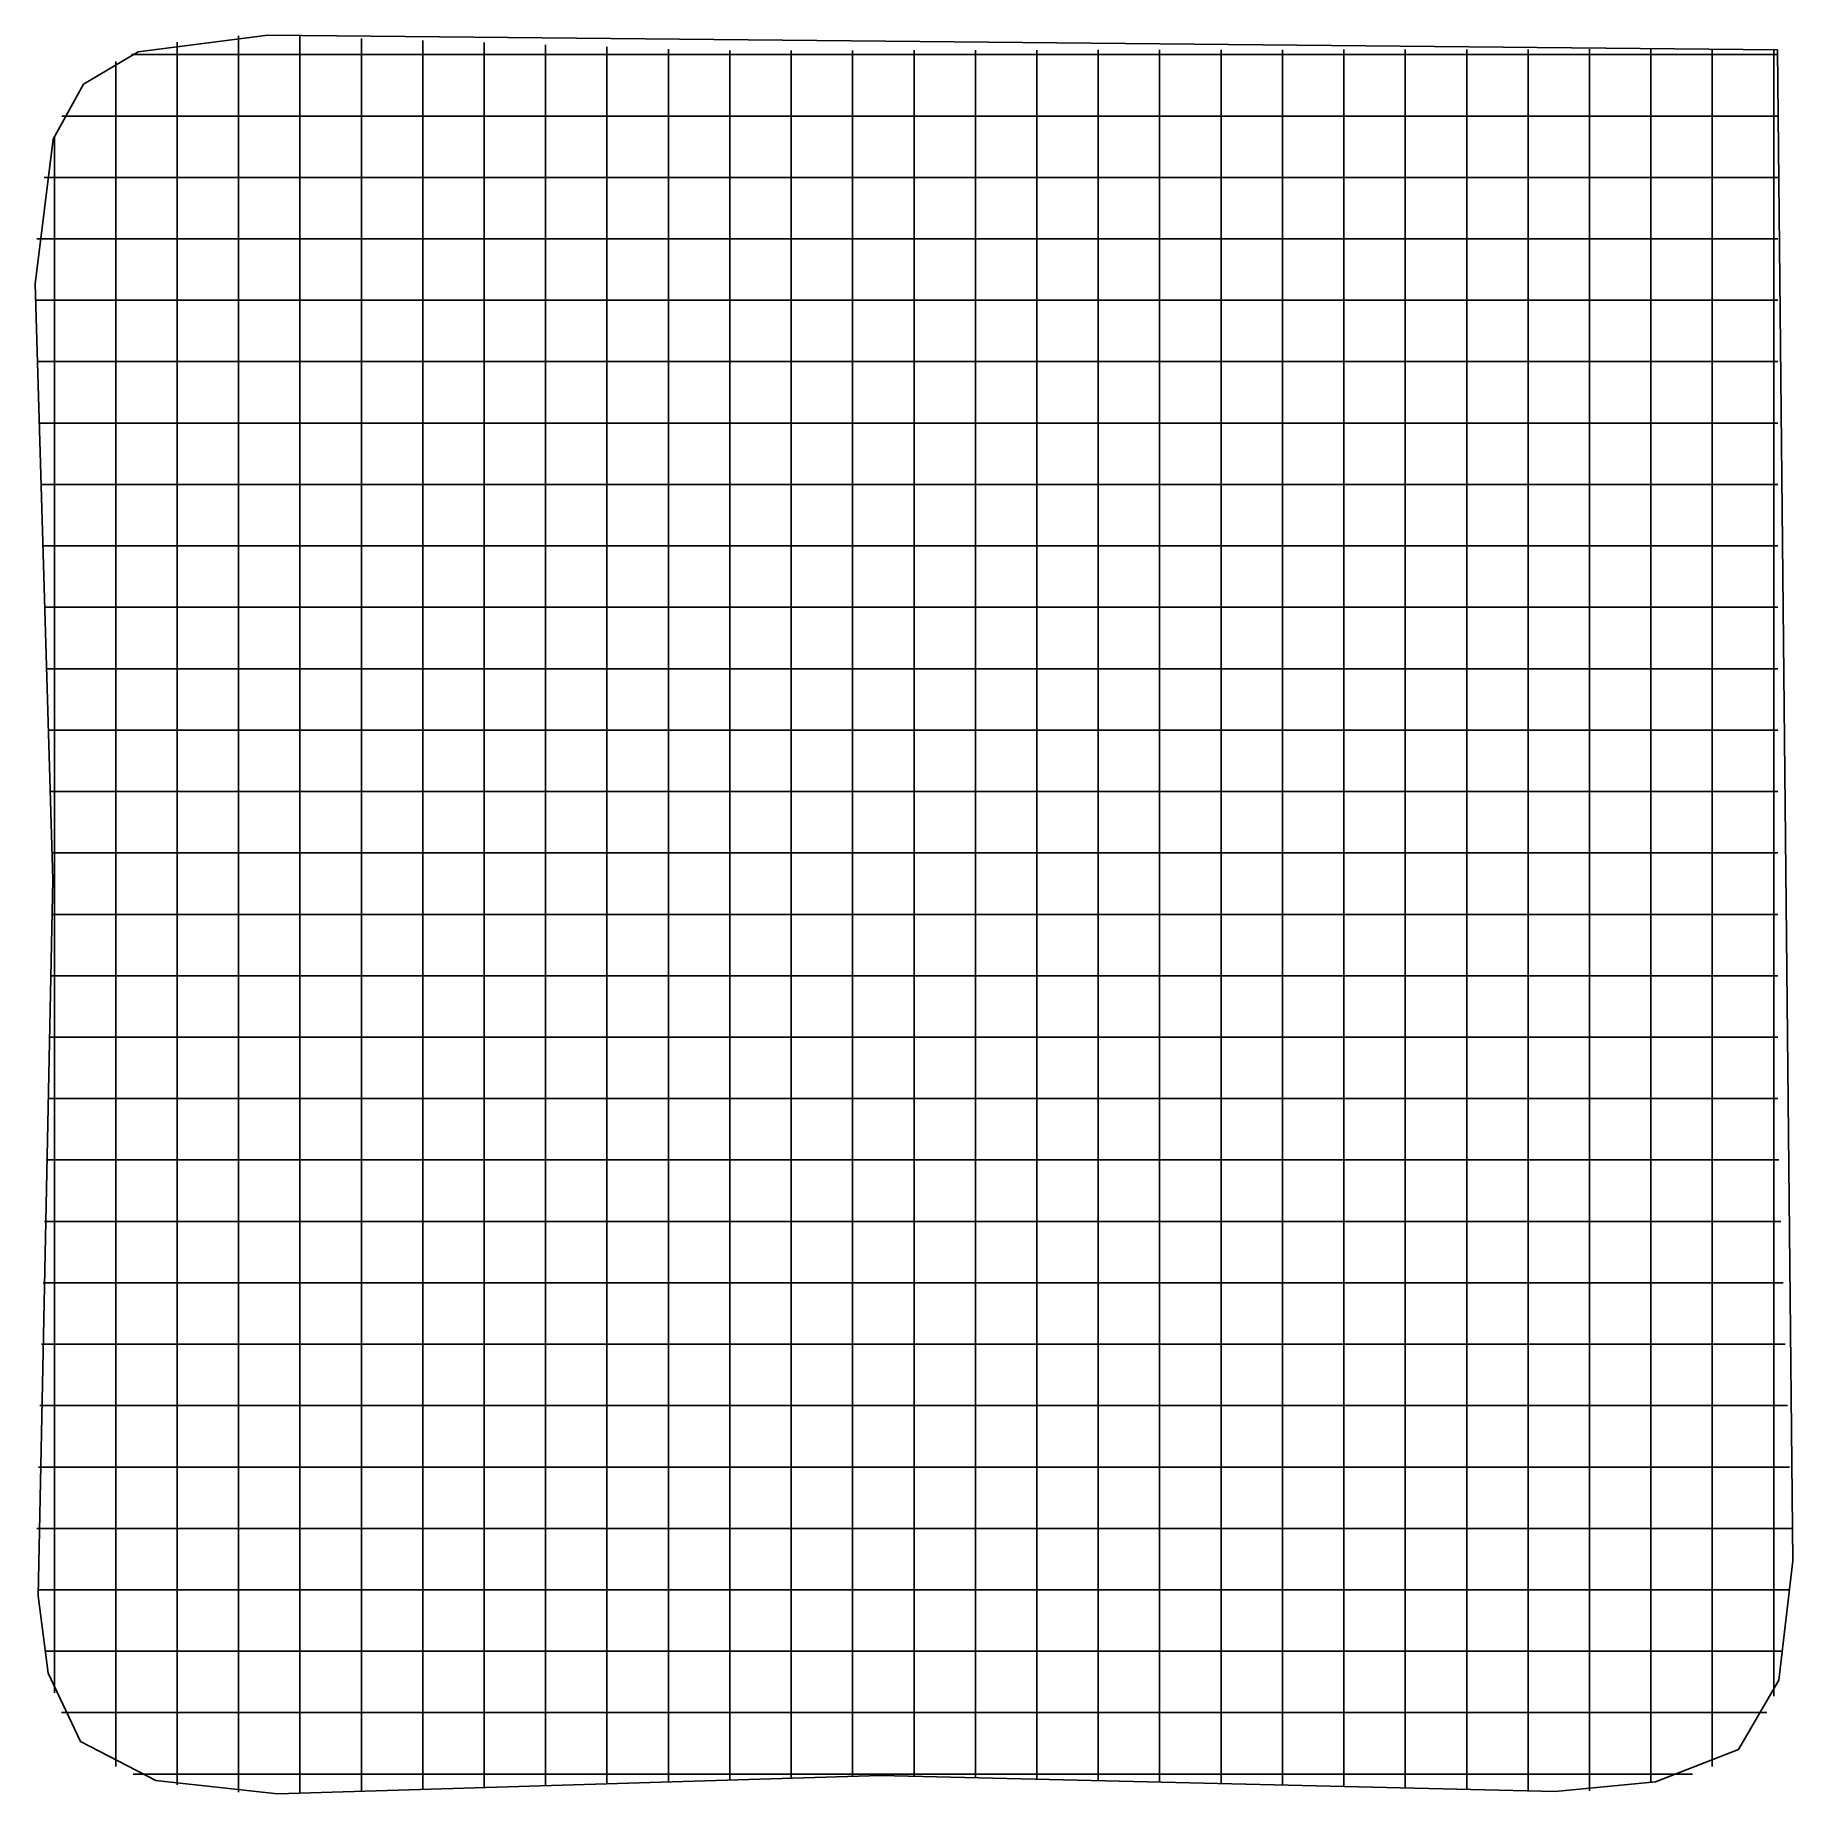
# Model space of a CAD drawing. Extents: x 0.4 to 14.7, y 0.4 to 14.8.
import ezdxf

# ---------------------------------------------------------------- set-up
doc = ezdxf.new("R2010")
doc.units = 0

msp = doc.modelspace()

# ---------------------------------------------------------------- linework, layer by layer
for p, q in [((2.332292, 14.750618), (1.274232, 14.615656)), ((2.332292, 14.750618), (1.274232, 14.615656)), ((14.624526, 14.631883), (2.332292, 14.750618)), ((14.624526, 14.631883), (2.332292, 14.750618)), ((1.274232, 14.615656), (0.830609, 14.350791)), ((1.274232, 14.615656), (0.830609, 14.350791)), ((1.592849, 14.669839), (1.592849, 14.695)), ((1.592849, 13.487116), (1.592849, 14.669839)), ((2.092849, 14.743), (2.092849, 14.744)), ((2.092849, 14.717839), (2.092849, 14.743)), ((2.092849, 13.438006), (2.092849, 14.717839)), ((2.592849, 14.716839), (2.592849, 14.742)), ((2.592849, 13.429677), (2.592849, 14.716839)), ((3.092849, 14.698839), (3.092849, 14.724)), ((3.092849, 13.442826), (3.092849, 14.698839)), ((3.592849, 14.681839), (3.592849, 14.707)), ((3.592849, 13.456058), (3.592849, 14.681839)), ((4.092849, 14.664755), (4.092849, 14.689916)), ((4.092849, 13.46829), (4.092849, 14.664755)), ((4.592849, 14.646839), (4.592849, 14.672)), ((4.592849, 13.481523), (4.592849, 14.646839)), ((5.092849, 14.629839), (5.092849, 14.655)), ((5.092849, 13.494755), (5.092849, 14.629839)), ((5.592849, 14.611839), (5.592849, 14.637)), ((5.592849, 13.507903), (5.592849, 14.611839)), ((6.092849, 14.599839), (6.092849, 14.625)), ((6.592849, 14.600839), (6.592849, 14.626)), ((7.092849, 14.601839), (7.092849, 14.627)), ((7.592849, 14.602839), (7.592849, 14.628)), ((8.092849, 14.602839), (8.092849, 14.628)), ((8.592849, 14.603839), (8.592849, 14.629)), ((9.092849, 14.604839), (9.092849, 14.63)), ((9.592849, 14.604839), (9.592849, 14.63)), ((10.092849, 14.605839), (10.092849, 14.631)), ((10.092849, 13.491826), (10.092849, 14.605839)), ((10.592849, 14.606839), (10.592849, 14.632)), ((10.592849, 13.480916), (10.592849, 14.606839)), ((11.092849, 14.607839), (11.092849, 14.633)), ((11.092849, 13.470006), (11.092849, 14.607839)), ((11.592849, 14.607839), (11.592849, 14.633)), ((11.592849, 13.459013), (11.592849, 14.607839)), ((12.092849, 14.608839), (12.092849, 14.634)), ((12.092849, 13.448103), (12.092849, 14.608839)), ((12.592849, 14.609839), (12.592849, 14.635)), ((12.592849, 13.437194), (12.592849, 14.609839)), ((13.092849, 14.610839), (13.092849, 14.635916)), ((13.092849, 13.437277), (13.092849, 14.610839)), ((13.592849, 14.610839), (13.592849, 14.636)), ((13.592849, 13.499574), (13.592849, 14.610839)), ((14.092849, 14.611839), (14.092849, 14.637)), ((14.092849, 13.619671), (14.092849, 14.611839)), ((14.592849, 14.612839), (14.592849, 14.638)), ((14.592849, 14.143781), (14.592849, 14.612839)), ((14.748636, 2.3282), (14.624526, 14.631883)), ((14.748636, 2.3282), (14.624526, 14.631883)), ((1.092849, 14.511755), (1.092849, 14.536916)), ((1.092849, 13.6112), (1.092849, 14.511755)), ((1.221, 14.592238), (1.246161, 14.592238)), ((1.221, 14.592238), (1.246161, 14.592238)), ((1.246161, 14.592238), (1.708806, 14.592238)), ((1.708806, 14.592238), (1.983645, 14.592238)), ((1.983645, 14.592238), (2.109452, 14.592238)), ((2.109452, 14.592238), (3.483645, 14.592238)), ((3.483645, 14.592238), (3.508806, 14.592238)), ((3.508806, 14.592238), (3.783645, 14.592238)), ((3.783645, 14.592238), (3.909452, 14.592238)), ((3.909452, 14.592238), (5.283645, 14.592238)), ((5.283645, 14.592238), (5.308806, 14.592238)), ((5.308806, 14.592238), (5.583645, 14.592238)), ((5.583645, 14.592238), (5.654768, 14.592238)), ((5.654768, 14.592238), (5.679929, 14.592238)), ((5.679929, 14.592238), (7.054123, 14.592238)), ((6.092849, 13.521555), (6.092849, 14.599839)), ((6.592849, 13.535381), (6.592849, 14.600839)), ((7.054123, 14.592238), (7.179929, 14.592238)), ((7.092849, 13.550123), (7.092849, 14.601839)), ((7.179929, 14.592238), (7.454768, 14.592238)), ((7.454768, 14.592238), (7.479929, 14.592238)), ((7.479929, 14.592238), (8.854123, 14.592238)), ((7.592849, 13.546542), (7.592849, 14.602839)), ((8.092849, 13.535548), (8.092849, 14.602839)), ((8.592849, 13.524639), (8.592849, 14.603839)), ((8.854123, 14.592238), (8.979929, 14.592238)), ((8.979929, 14.592238), (9.254768, 14.592238)), ((9.092849, 13.513729), (9.092849, 14.604839)), ((9.254768, 14.592238), (9.279929, 14.592238)), ((9.279929, 14.592238), (10.654123, 14.592238)), ((9.592849, 13.502735), (9.592849, 14.604839)), ((10.654123, 14.592238), (10.779929, 14.592238)), ((10.779929, 14.592238), (11.054768, 14.592238)), ((11.054768, 14.592238), (11.079929, 14.592238)), ((11.079929, 14.592238), (12.454123, 14.592238)), ((12.454123, 14.592238), (12.579929, 14.592238)), ((12.579929, 14.592238), (12.854768, 14.592238)), ((12.854768, 14.592238), (12.879929, 14.592238)), ((12.879929, 14.592238), (14.254123, 14.592238)), ((14.254123, 14.592238), (14.351161, 14.592238)), ((14.351161, 14.592238), (14.626, 14.592238)), ((0.830609, 14.350791), (0.583138, 13.902672)), ((0.830609, 14.350791), (0.583138, 13.902672)), ((0.654, 14.092238), (0.679161, 14.092238)), ((0.654, 14.092238), (0.679161, 14.092238)), ((0.679161, 14.092238), (1.661252, 14.092238)), ((1.661252, 14.092238), (1.787058, 14.092238)), ((1.787058, 14.092238), (2.061897, 14.092238)), ((2.061897, 14.092238), (2.087058, 14.092238)), ((2.087058, 14.092238), (3.461252, 14.092238)), ((3.461252, 14.092238), (3.587058, 14.092238)), ((3.587058, 14.092238), (3.861897, 14.092238)), ((3.861897, 14.092238), (3.887058, 14.092238)), ((3.887058, 14.092238), (5.261252, 14.092238)), ((5.261252, 14.092238), (5.387058, 14.092238)), ((5.387058, 14.092238), (5.661897, 14.092238)), ((5.661897, 14.092238), (5.687058, 14.092238)), ((5.687058, 14.092238), (7.061252, 14.092238)), ((7.061252, 14.092238), (7.187058, 14.092238)), ((7.187058, 14.092238), (7.461897, 14.092238)), ((7.461897, 14.092238), (7.487058, 14.092238)), ((7.487058, 14.092238), (8.861252, 14.092238)), ((8.861252, 14.092238), (8.987058, 14.092238)), ((8.987058, 14.092238), (9.261897, 14.092238)), ((9.261897, 14.092238), (9.287058, 14.092238)), ((9.287058, 14.092238), (10.661252, 14.092238)), ((10.661252, 14.092238), (10.787058, 14.092238)), ((10.787058, 14.092238), (11.061897, 14.092238)), ((11.061897, 14.092238), (11.087058, 14.092238)), ((11.087058, 14.092238), (12.461252, 14.092238)), ((12.461252, 14.092238), (12.587058, 14.092238)), ((12.587058, 14.092238), (12.861897, 14.092238)), ((12.861897, 14.092238), (12.887058, 14.092238)), ((12.887058, 14.092238), (14.261252, 14.092238)), ((14.261252, 14.092238), (14.351161, 14.092238)), ((14.351161, 14.092238), (14.626, 14.092238)), ((14.592849, 13.869858), (14.592849, 14.143781)), ((0.583138, 13.902672), (0.436725, 12.726615)), ((0.583138, 13.902672), (0.436725, 12.726615)), ((0.592849, 13.860312), (0.592849, 13.929)), ((0.592849, 13.835063), (0.592849, 13.860312)), ((0.592849, 12.460935), (0.592849, 13.835063)), ((14.592849, 13.744052), (14.592849, 13.869858)), ((1.092849, 13.485394), (1.092849, 13.6112)), ((14.092849, 13.493865), (14.092849, 13.619671)), ((14.592849, 12.368942), (14.592849, 13.744052)), ((0.511, 13.592238), (0.536161, 13.592238)), ((0.511, 13.592238), (0.536161, 13.592238)), ((0.536161, 13.592238), (1.649258, 13.592238)), ((1.092849, 13.210555), (1.092849, 13.485394)), ((1.592849, 13.36131), (1.592849, 13.487116)), ((1.649258, 13.592238), (1.775065, 13.592238)), ((1.775065, 13.592238), (2.049903, 13.592238)), ((2.049903, 13.592238), (2.075065, 13.592238)), ((2.075065, 13.592238), (3.449258, 13.592238)), ((3.449258, 13.592238), (3.575065, 13.592238)), ((3.575065, 13.592238), (3.849903, 13.592238)), ((3.849903, 13.592238), (3.875065, 13.592238)), ((3.875065, 13.592238), (5.249258, 13.592238)), ((4.092849, 13.342484), (4.092849, 13.46829)), ((4.592849, 13.355716), (4.592849, 13.481523)), ((5.092849, 13.368948), (5.092849, 13.494755)), ((5.249258, 13.592238), (5.375065, 13.592238)), ((5.375065, 13.592238), (5.649903, 13.592238)), ((5.592849, 13.382097), (5.592849, 13.507903)), ((5.649903, 13.592238), (5.675065, 13.592238)), ((5.675065, 13.592238), (7.049258, 13.592238)), ((6.092849, 13.395748), (6.092849, 13.521555)), ((6.592849, 13.409574), (6.592849, 13.535381)), ((7.049258, 13.592238), (7.175065, 13.592238)), ((7.092849, 13.424316), (7.092849, 13.550123)), ((7.175065, 13.592238), (7.449903, 13.592238)), ((7.449903, 13.592238), (7.475065, 13.592238)), ((7.475065, 13.592238), (8.849258, 13.592238)), ((7.592849, 13.420652), (7.592849, 13.546542)), ((8.092849, 13.409742), (8.092849, 13.535548)), ((8.592849, 13.398832), (8.592849, 13.524639)), ((8.849258, 13.592238), (8.975065, 13.592238)), ((8.975065, 13.592238), (9.249903, 13.592238)), ((9.092849, 13.387923), (9.092849, 13.513729)), ((9.249903, 13.592238), (9.275065, 13.592238)), ((9.275065, 13.592238), (10.649258, 13.592238)), ((9.592849, 13.376929), (9.592849, 13.502735)), ((10.092849, 13.366019), (10.092849, 13.491826)), ((10.592849, 13.35511), (10.592849, 13.480916)), ((10.649258, 13.592238), (10.775065, 13.592238)), ((10.775065, 13.592238), (11.049903, 13.592238)), ((11.049903, 13.592238), (11.075065, 13.592238)), ((11.075065, 13.592238), (12.449258, 13.592238)), ((11.092849, 13.344116), (11.092849, 13.470006)), ((12.449258, 13.592238), (12.575065, 13.592238)), ((12.575065, 13.592238), (12.849903, 13.592238)), ((12.849903, 13.592238), (12.875065, 13.592238)), ((12.875065, 13.592238), (14.249258, 13.592238)), ((13.592849, 13.373768), (13.592849, 13.499574)), ((14.092849, 13.219026), (14.092849, 13.493865)), ((14.249258, 13.592238), (14.351161, 13.592238)), ((14.351161, 13.592238), (14.626, 13.592238)), ((1.592849, 13.086471), (1.592849, 13.36131)), ((2.092849, 13.3122), (2.092849, 13.438006)), ((2.592849, 13.303787), (2.592849, 13.429677)), ((3.092849, 13.317019), (3.092849, 13.442826)), ((3.592849, 13.330252), (3.592849, 13.456058)), ((3.592849, 13.055413), (3.592849, 13.330252)), ((4.092849, 13.068561), (4.092849, 13.342484)), ((4.592849, 13.080877), (4.592849, 13.355716)), ((5.092849, 13.09411), (5.092849, 13.368948)), ((5.592849, 13.107258), (5.592849, 13.382097)), ((6.092849, 13.12091), (6.092849, 13.395748)), ((6.592849, 13.135652), (6.592849, 13.409574)), ((7.092849, 13.149477), (7.092849, 13.424316)), ((7.592849, 13.145813), (7.592849, 13.420652)), ((8.092849, 13.134903), (8.092849, 13.409742)), ((8.592849, 13.123994), (8.592849, 13.398832)), ((9.092849, 13.113084), (9.092849, 13.387923)), ((9.592849, 13.10209), (9.592849, 13.376929)), ((10.092849, 13.091181), (10.092849, 13.366019)), ((10.592849, 13.080271), (10.592849, 13.35511)), ((11.092849, 13.069277), (11.092849, 13.344116)), ((11.592849, 13.333206), (11.592849, 13.459013)), ((11.592849, 13.058368), (11.592849, 13.333206)), ((12.092849, 13.322297), (12.092849, 13.448103)), ((12.092849, 13.047458), (12.092849, 13.322297)), ((12.592849, 13.311387), (12.592849, 13.437194)), ((13.092849, 13.311387), (13.092849, 13.437277)), ((13.592849, 13.098929), (13.592849, 13.373768)), ((1.092849, 13.185394), (1.092849, 13.210555)), ((1.092849, 11.8112), (1.092849, 13.185394)), ((2.092849, 13.038277), (2.092849, 13.3122)), ((2.592849, 13.028948), (2.592849, 13.303787)), ((3.092849, 13.042181), (3.092849, 13.317019)), ((12.592849, 13.036548), (12.592849, 13.311387)), ((13.092849, 13.036548), (13.092849, 13.311387)), ((14.092849, 13.193865), (14.092849, 13.219026)), ((14.092849, 11.819671), (14.092849, 13.193865)), ((0.451, 13.092238), (0.476161, 13.092238)), ((0.451, 13.092238), (0.476161, 13.092238)), ((0.476161, 13.092238), (1.644226, 13.092238)), ((1.592849, 13.06131), (1.592849, 13.086471)), ((1.592849, 11.687116), (1.592849, 13.06131)), ((1.644226, 13.092238), (1.770032, 13.092238)), ((1.770032, 13.092238), (2.044871, 13.092238)), ((2.044871, 13.092238), (2.070032, 13.092238)), ((2.070032, 13.092238), (3.444226, 13.092238)), ((2.092849, 13.013116), (2.092849, 13.038277)), ((3.092849, 13.017019), (3.092849, 13.042181)), ((3.444226, 13.092238), (3.570032, 13.092238)), ((3.570032, 13.092238), (3.844871, 13.092238)), ((3.592849, 13.030252), (3.592849, 13.055413)), ((3.844871, 13.092238), (3.870032, 13.092238)), ((3.870032, 13.092238), (5.244226, 13.092238)), ((4.092849, 13.0434), (4.092849, 13.068561)), ((4.092849, 11.66829), (4.092849, 13.0434)), ((4.592849, 13.055716), (4.592849, 13.080877)), ((4.592849, 11.681523), (4.592849, 13.055716)), ((5.092849, 13.068948), (5.092849, 13.09411)), ((5.092849, 11.694755), (5.092849, 13.068948)), ((5.244226, 13.092238), (5.370032, 13.092238)), ((5.370032, 13.092238), (5.644871, 13.092238)), ((5.592849, 13.082097), (5.592849, 13.107258)), ((5.592849, 11.707903), (5.592849, 13.082097)), ((5.644871, 13.092238), (5.670032, 13.092238)), ((5.670032, 13.092238), (7.044226, 13.092238)), ((6.092849, 13.095748), (6.092849, 13.12091)), ((6.092849, 11.721555), (6.092849, 13.095748)), ((6.592849, 13.11049), (6.592849, 13.135652)), ((6.592849, 11.735381), (6.592849, 13.11049)), ((7.044226, 13.092238), (7.170032, 13.092238)), ((7.092849, 13.124316), (7.092849, 13.149477)), ((7.092849, 11.750123), (7.092849, 13.124316)), ((7.170032, 13.092238), (7.444871, 13.092238)), ((7.444871, 13.092238), (7.470032, 13.092238)), ((7.470032, 13.092238), (8.844226, 13.092238)), ((7.592849, 13.120735), (7.592849, 13.145813)), ((7.592849, 11.746542), (7.592849, 13.120735)), ((8.092849, 13.109742), (8.092849, 13.134903)), ((8.092849, 11.735548), (8.092849, 13.109742)), ((8.592849, 13.098832), (8.592849, 13.123994)), ((8.592849, 11.724639), (8.592849, 13.098832)), ((8.844226, 13.092238), (8.970032, 13.092238)), ((8.970032, 13.092238), (9.244871, 13.092238)), ((9.092849, 13.087923), (9.092849, 13.113084)), ((9.092849, 11.713729), (9.092849, 13.087923)), ((9.244871, 13.092238), (9.270032, 13.092238)), ((9.270032, 13.092238), (10.644226, 13.092238)), ((9.592849, 13.076929), (9.592849, 13.10209)), ((9.592849, 11.702735), (9.592849, 13.076929)), ((10.092849, 13.066019), (10.092849, 13.091181)), ((10.092849, 11.691826), (10.092849, 13.066019)), ((10.592849, 13.05511), (10.592849, 13.080271)), ((10.592849, 11.680916), (10.592849, 13.05511)), ((10.644226, 13.092238), (10.770032, 13.092238)), ((10.770032, 13.092238), (11.044871, 13.092238)), ((11.044871, 13.092238), (11.070032, 13.092238)), ((11.070032, 13.092238), (12.444226, 13.092238)), ((11.092849, 13.0442), (11.092849, 13.069277)), ((11.092849, 11.670006), (11.092849, 13.0442)), ((11.592849, 13.033206), (11.592849, 13.058368)), ((11.592849, 11.659013), (11.592849, 13.033206)), ((12.092849, 13.022297), (12.092849, 13.047458)), ((12.444226, 13.092238), (12.570032, 13.092238)), ((12.570032, 13.092238), (12.844871, 13.092238)), ((12.592849, 13.011387), (12.592849, 13.036548)), ((12.844871, 13.092238), (12.870032, 13.092238)), ((12.870032, 13.092238), (14.244226, 13.092238)), ((13.092849, 13.011471), (13.092849, 13.036548)), ((13.592849, 13.073768), (13.592849, 13.098929)), ((13.592849, 11.699574), (13.592849, 13.073768)), ((14.244226, 13.092238), (14.351161, 13.092238)), ((14.351161, 13.092238), (14.626, 13.092238)), ((2.092849, 11.638006), (2.092849, 13.013116)), ((2.592849, 13.003871), (2.592849, 13.028948)), ((2.592849, 11.629677), (2.592849, 13.003871)), ((3.092849, 11.642826), (3.092849, 13.017019)), ((3.592849, 11.656058), (3.592849, 13.030252)), ((12.092849, 11.648103), (12.092849, 13.022297)), ((12.592849, 11.637194), (12.592849, 13.011387)), ((13.092849, 11.637277), (13.092849, 13.011471)), ((0.436725, 12.726615), (0.581688, 7.876251)), ((0.436725, 12.726615), (0.581688, 7.876251)), ((0.438, 12.592238), (0.463161, 12.592238)), ((0.438, 12.592238), (0.463161, 12.592238)), ((0.463161, 12.592238), (1.643135, 12.592238)), ((0.592849, 12.335129), (0.592849, 12.460935)), ((1.643135, 12.592238), (1.768942, 12.592238)), ((1.768942, 12.592238), (2.043781, 12.592238)), ((2.043781, 12.592238), (2.068942, 12.592238)), ((2.068942, 12.592238), (3.443135, 12.592238)), ((3.443135, 12.592238), (3.568942, 12.592238)), ((3.568942, 12.592238), (3.843781, 12.592238)), ((3.843781, 12.592238), (3.868942, 12.592238)), ((3.868942, 12.592238), (5.243135, 12.592238)), ((5.243135, 12.592238), (5.368942, 12.592238)), ((5.368942, 12.592238), (5.643781, 12.592238)), ((5.643781, 12.592238), (5.668942, 12.592238)), ((5.668942, 12.592238), (7.043135, 12.592238)), ((7.043135, 12.592238), (7.168942, 12.592238)), ((7.168942, 12.592238), (7.443781, 12.592238)), ((7.443781, 12.592238), (7.468942, 12.592238)), ((7.468942, 12.592238), (8.843135, 12.592238)), ((8.843135, 12.592238), (8.968942, 12.592238)), ((8.968942, 12.592238), (9.243781, 12.592238)), ((9.243781, 12.592238), (9.268942, 12.592238)), ((9.268942, 12.592238), (10.643135, 12.592238)), ((10.643135, 12.592238), (10.768942, 12.592238)), ((10.768942, 12.592238), (11.043781, 12.592238)), ((11.043781, 12.592238), (11.068942, 12.592238)), ((11.068942, 12.592238), (12.443135, 12.592238)), ((12.443135, 12.592238), (12.568942, 12.592238)), ((12.568942, 12.592238), (12.843781, 12.592238)), ((12.843781, 12.592238), (12.868942, 12.592238)), ((12.868942, 12.592238), (14.243135, 12.592238)), ((14.243135, 12.592238), (14.351161, 12.592238)), ((14.351161, 12.592238), (14.626, 12.592238)), ((0.592849, 12.06029), (0.592849, 12.335129)), ((14.592849, 12.343781), (14.592849, 12.368942)), ((14.592849, 12.069858), (14.592849, 12.343781)), ((0.453, 12.092238), (0.478161, 12.092238)), ((0.453, 12.092238), (0.478161, 12.092238)), ((0.478161, 12.092238), (1.644394, 12.092238)), ((0.592849, 12.035129), (0.592849, 12.06029)), ((0.592849, 10.660935), (0.592849, 12.035129)), ((1.644394, 12.092238), (1.7702, 12.092238)), ((1.7702, 12.092238), (2.045039, 12.092238)), ((2.045039, 12.092238), (2.0702, 12.092238)), ((2.0702, 12.092238), (3.444394, 12.092238)), ((3.444394, 12.092238), (3.5702, 12.092238)), ((3.5702, 12.092238), (3.845039, 12.092238)), ((3.845039, 12.092238), (3.8702, 12.092238)), ((3.8702, 12.092238), (5.244394, 12.092238)), ((5.244394, 12.092238), (5.3702, 12.092238)), ((5.3702, 12.092238), (5.645039, 12.092238)), ((5.645039, 12.092238), (5.6702, 12.092238)), ((5.6702, 12.092238), (7.044394, 12.092238)), ((7.044394, 12.092238), (7.1702, 12.092238)), ((7.1702, 12.092238), (7.445039, 12.092238)), ((7.445039, 12.092238), (7.4702, 12.092238)), ((7.4702, 12.092238), (8.844394, 12.092238)), ((8.844394, 12.092238), (8.9702, 12.092238)), ((8.9702, 12.092238), (9.245039, 12.092238)), ((9.245039, 12.092238), (9.2702, 12.092238)), ((9.2702, 12.092238), (10.644394, 12.092238)), ((10.644394, 12.092238), (10.7702, 12.092238)), ((10.7702, 12.092238), (11.045039, 12.092238)), ((11.045039, 12.092238), (11.0702, 12.092238)), ((11.0702, 12.092238), (12.444394, 12.092238)), ((12.444394, 12.092238), (12.5702, 12.092238)), ((12.5702, 12.092238), (12.845039, 12.092238)), ((12.845039, 12.092238), (12.8702, 12.092238)), ((12.8702, 12.092238), (14.244394, 12.092238)), ((14.244394, 12.092238), (14.351161, 12.092238)), ((14.351161, 12.092238), (14.626, 12.092238)), ((14.592849, 11.944052), (14.592849, 12.069858)), ((14.592849, 10.568942), (14.592849, 11.944052)), ((1.092849, 11.685394), (1.092849, 11.8112)), ((7.092849, 11.624316), (7.092849, 11.750123)), ((7.592849, 11.620652), (7.592849, 11.746542)), ((14.092849, 11.693865), (14.092849, 11.819671)), ((1.092849, 11.410555), (1.092849, 11.685394)), ((1.592849, 11.56131), (1.592849, 11.687116)), ((2.092849, 11.5122), (2.092849, 11.638006)), ((2.592849, 11.503787), (2.592849, 11.629677)), ((3.092849, 11.517019), (3.092849, 11.642826)), ((3.592849, 11.530252), (3.592849, 11.656058)), ((4.092849, 11.542484), (4.092849, 11.66829)), ((4.592849, 11.555716), (4.592849, 11.681523)), ((5.092849, 11.568948), (5.092849, 11.694755)), ((5.592849, 11.582097), (5.592849, 11.707903)), ((6.092849, 11.595748), (6.092849, 11.721555)), ((6.592849, 11.609574), (6.592849, 11.735381)), ((6.592849, 11.335652), (6.592849, 11.609574)), ((7.092849, 11.349477), (7.092849, 11.624316)), ((7.592849, 11.345813), (7.592849, 11.620652)), ((8.092849, 11.609742), (8.092849, 11.735548)), ((8.092849, 11.334903), (8.092849, 11.609742)), ((8.592849, 11.598832), (8.592849, 11.724639)), ((8.592849, 11.323994), (8.592849, 11.598832)), ((9.092849, 11.587923), (9.092849, 11.713729)), ((9.592849, 11.576929), (9.592849, 11.702735)), ((10.092849, 11.566019), (10.092849, 11.691826)), ((10.592849, 11.55511), (10.592849, 11.680916)), ((11.092849, 11.544116), (11.092849, 11.670006)), ((11.592849, 11.533206), (11.592849, 11.659013)), ((12.092849, 11.522297), (12.092849, 11.648103)), ((12.592849, 11.511387), (12.592849, 11.637194)), ((13.092849, 11.511387), (13.092849, 11.637277)), ((13.592849, 11.573768), (13.592849, 11.699574)), ((14.092849, 11.419026), (14.092849, 11.693865)), ((0.468, 11.592238), (0.493161, 11.592238)), ((0.468, 11.592238), (0.493161, 11.592238)), ((0.493161, 11.592238), (1.645652, 11.592238)), ((1.592849, 11.286471), (1.592849, 11.56131)), ((1.645652, 11.592238), (1.771458, 11.592238)), ((1.771458, 11.592238), (2.046297, 11.592238)), ((2.046297, 11.592238), (2.071458, 11.592238)), ((2.071458, 11.592238), (3.445652, 11.592238)), ((2.092849, 11.238277), (2.092849, 11.5122)), ((2.592849, 11.228948), (2.592849, 11.503787)), ((3.092849, 11.242181), (3.092849, 11.517019)), ((3.445652, 11.592238), (3.571458, 11.592238)), ((3.571458, 11.592238), (3.846297, 11.592238)), ((3.592849, 11.255413), (3.592849, 11.530252)), ((3.846297, 11.592238), (3.871458, 11.592238)), ((3.871458, 11.592238), (5.245652, 11.592238)), ((4.092849, 11.268561), (4.092849, 11.542484)), ((4.592849, 11.280877), (4.592849, 11.555716)), ((5.092849, 11.29411), (5.092849, 11.568948)), ((5.245652, 11.592238), (5.371458, 11.592238)), ((5.371458, 11.592238), (5.646297, 11.592238)), ((5.592849, 11.307258), (5.592849, 11.582097)), ((5.646297, 11.592238), (5.671458, 11.592238)), ((5.671458, 11.592238), (7.045652, 11.592238)), ((6.092849, 11.32091), (6.092849, 11.595748)), ((7.045652, 11.592238), (7.171458, 11.592238)), ((7.171458, 11.592238), (7.446297, 11.592238)), ((7.446297, 11.592238), (7.471458, 11.592238)), ((7.471458, 11.592238), (8.845652, 11.592238)), ((8.845652, 11.592238), (8.971458, 11.592238)), ((8.971458, 11.592238), (9.246297, 11.592238)), ((9.092849, 11.313084), (9.092849, 11.587923)), ((9.246297, 11.592238), (9.271458, 11.592238)), ((9.271458, 11.592238), (10.645652, 11.592238)), ((9.592849, 11.30209), (9.592849, 11.576929)), ((10.092849, 11.291181), (10.092849, 11.566019)), ((10.592849, 11.280271), (10.592849, 11.55511)), ((10.645652, 11.592238), (10.771458, 11.592238)), ((10.771458, 11.592238), (11.046297, 11.592238)), ((11.046297, 11.592238), (11.071458, 11.592238)), ((11.071458, 11.592238), (12.445652, 11.592238)), ((11.092849, 11.269277), (11.092849, 11.544116)), ((11.592849, 11.258368), (11.592849, 11.533206)), ((12.092849, 11.247458), (12.092849, 11.522297)), ((12.445652, 11.592238), (12.571458, 11.592238)), ((12.571458, 11.592238), (12.846297, 11.592238)), ((12.592849, 11.236548), (12.592849, 11.511387)), ((12.846297, 11.592238), (12.871458, 11.592238)), ((12.871458, 11.592238), (14.245652, 11.592238)), ((13.092849, 11.236548), (13.092849, 11.511387)), ((13.592849, 11.298929), (13.592849, 11.573768)), ((14.245652, 11.592238), (14.351161, 11.592238)), ((14.351161, 11.592238), (14.626, 11.592238)), ((1.092849, 11.385394), (1.092849, 11.410555)), ((1.092849, 10.0112), (1.092849, 11.385394)), ((6.092849, 11.295748), (6.092849, 11.32091)), ((6.592849, 11.31049), (6.592849, 11.335652)), ((7.092849, 11.324316), (7.092849, 11.349477)), ((7.092849, 9.950123), (7.092849, 11.324316)), ((7.592849, 11.320735), (7.592849, 11.345813)), ((7.592849, 9.946542), (7.592849, 11.320735)), ((8.092849, 11.309742), (8.092849, 11.334903)), ((8.592849, 11.298832), (8.592849, 11.323994)), ((9.092849, 11.287923), (9.092849, 11.313084)), ((14.092849, 11.393865), (14.092849, 11.419026)), ((14.092849, 10.019671), (14.092849, 11.393865)), ((1.592849, 11.26131), (1.592849, 11.286471)), ((1.592849, 9.887116), (1.592849, 11.26131)), ((2.092849, 11.213116), (2.092849, 11.238277)), ((2.092849, 9.838006), (2.092849, 11.213116)), ((2.592849, 11.203871), (2.592849, 11.228948)), ((2.592849, 9.829677), (2.592849, 11.203871)), ((3.092849, 11.217019), (3.092849, 11.242181)), ((3.092849, 9.842826), (3.092849, 11.217019)), ((3.592849, 11.230252), (3.592849, 11.255413)), ((3.592849, 9.856058), (3.592849, 11.230252)), ((4.092849, 11.2434), (4.092849, 11.268561)), ((4.092849, 9.86829), (4.092849, 11.2434)), ((4.592849, 11.255716), (4.592849, 11.280877)), ((4.592849, 9.881523), (4.592849, 11.255716)), ((5.092849, 11.268948), (5.092849, 11.29411)), ((5.092849, 9.894755), (5.092849, 11.268948)), ((5.592849, 11.282097), (5.592849, 11.307258)), ((5.592849, 9.907903), (5.592849, 11.282097)), ((6.092849, 9.921555), (6.092849, 11.295748)), ((6.592849, 9.935381), (6.592849, 11.31049)), ((8.092849, 9.935548), (8.092849, 11.309742)), ((8.592849, 9.924639), (8.592849, 11.298832)), ((9.092849, 9.913729), (9.092849, 11.287923)), ((9.592849, 11.276929), (9.592849, 11.30209)), ((9.592849, 9.902735), (9.592849, 11.276929)), ((10.092849, 11.266019), (10.092849, 11.291181)), ((10.092849, 9.891826), (10.092849, 11.266019)), ((10.592849, 11.25511), (10.592849, 11.280271)), ((10.592849, 9.880916), (10.592849, 11.25511)), ((11.092849, 11.2442), (11.092849, 11.269277)), ((11.092849, 9.870006), (11.092849, 11.2442)), ((11.592849, 11.233206), (11.592849, 11.258368)), ((11.592849, 9.859013), (11.592849, 11.233206)), ((12.092849, 11.222297), (12.092849, 11.247458)), ((12.092849, 9.848103), (12.092849, 11.222297)), ((12.592849, 11.211387), (12.592849, 11.236548)), ((12.592849, 9.837194), (12.592849, 11.211387)), ((13.092849, 11.211471), (13.092849, 11.236548)), ((13.092849, 9.837277), (13.092849, 11.211471)), ((13.592849, 11.273768), (13.592849, 11.298929)), ((13.592849, 9.899574), (13.592849, 11.273768)), ((0.484, 11.092238), (0.509161, 11.092238)), ((0.484, 11.092238), (0.509161, 11.092238)), ((0.509161, 11.092238), (1.646994, 11.092238)), ((1.646994, 11.092238), (1.7728, 11.092238)), ((1.7728, 11.092238), (2.047639, 11.092238)), ((2.047639, 11.092238), (2.0728, 11.092238)), ((2.0728, 11.092238), (3.446994, 11.092238)), ((3.446994, 11.092238), (3.5728, 11.092238)), ((3.5728, 11.092238), (3.847639, 11.092238)), ((3.847639, 11.092238), (3.8728, 11.092238)), ((3.8728, 11.092238), (5.246994, 11.092238)), ((5.246994, 11.092238), (5.3728, 11.092238)), ((5.3728, 11.092238), (5.647639, 11.092238)), ((5.647639, 11.092238), (5.6728, 11.092238)), ((5.6728, 11.092238), (7.046994, 11.092238)), ((7.046994, 11.092238), (7.1728, 11.092238)), ((7.1728, 11.092238), (7.447639, 11.092238)), ((7.447639, 11.092238), (7.4728, 11.092238)), ((7.4728, 11.092238), (8.846994, 11.092238)), ((8.846994, 11.092238), (8.9728, 11.092238)), ((8.9728, 11.092238), (9.247639, 11.092238)), ((9.247639, 11.092238), (9.2728, 11.092238)), ((9.2728, 11.092238), (10.646994, 11.092238)), ((10.646994, 11.092238), (10.7728, 11.092238)), ((10.7728, 11.092238), (11.047639, 11.092238)), ((11.047639, 11.092238), (11.0728, 11.092238)), ((11.0728, 11.092238), (12.446994, 11.092238)), ((12.446994, 11.092238), (12.5728, 11.092238)), ((12.5728, 11.092238), (12.847639, 11.092238)), ((12.847639, 11.092238), (12.8728, 11.092238)), ((12.8728, 11.092238), (14.246994, 11.092238)), ((14.246994, 11.092238), (14.351161, 11.092238)), ((14.351161, 11.092238), (14.626, 11.092238)), ((0.592849, 10.535129), (0.592849, 10.660935)), ((0.499, 10.592238), (0.524161, 10.592238)), ((0.499, 10.592238), (0.524161, 10.592238)), ((0.524161, 10.592238), (1.648252, 10.592238)), ((0.592849, 10.26029), (0.592849, 10.535129)), ((1.648252, 10.592238), (1.774058, 10.592238)), ((1.774058, 10.592238), (2.048897, 10.592238)), ((2.048897, 10.592238), (2.074058, 10.592238)), ((2.074058, 10.592238), (3.448252, 10.592238)), ((3.448252, 10.592238), (3.574058, 10.592238)), ((3.574058, 10.592238), (3.848897, 10.592238)), ((3.848897, 10.592238), (3.874058, 10.592238)), ((3.874058, 10.592238), (5.248252, 10.592238)), ((5.248252, 10.592238), (5.374058, 10.592238)), ((5.374058, 10.592238), (5.648897, 10.592238)), ((5.648897, 10.592238), (5.674058, 10.592238)), ((5.674058, 10.592238), (7.048252, 10.592238)), ((7.048252, 10.592238), (7.174058, 10.592238)), ((7.174058, 10.592238), (7.448897, 10.592238)), ((7.448897, 10.592238), (7.474058, 10.592238)), ((7.474058, 10.592238), (8.848252, 10.592238)), ((8.848252, 10.592238), (8.974058, 10.592238)), ((8.974058, 10.592238), (9.248897, 10.592238)), ((9.248897, 10.592238), (9.274058, 10.592238)), ((9.274058, 10.592238), (10.648252, 10.592238)), ((10.648252, 10.592238), (10.774058, 10.592238)), ((10.774058, 10.592238), (11.048897, 10.592238)), ((11.048897, 10.592238), (11.074058, 10.592238)), ((11.074058, 10.592238), (12.448252, 10.592238)), ((12.448252, 10.592238), (12.574058, 10.592238)), ((12.574058, 10.592238), (12.848897, 10.592238)), ((12.848897, 10.592238), (12.874058, 10.592238)), ((12.874058, 10.592238), (14.248252, 10.592238)), ((14.248252, 10.592238), (14.351161, 10.592238)), ((14.351161, 10.592238), (14.626, 10.592238)), ((14.592849, 10.543781), (14.592849, 10.568942)), ((14.592849, 10.269858), (14.592849, 10.543781)), ((0.592849, 10.235129), (0.592849, 10.26029)), ((0.592849, 8.860935), (0.592849, 10.235129)), ((14.592849, 10.144052), (14.592849, 10.269858)), ((0.514, 10.092238), (0.539161, 10.092238)), ((0.514, 10.092238), (0.539161, 10.092238)), ((0.539161, 10.092238), (1.64951, 10.092238)), ((1.64951, 10.092238), (1.775316, 10.092238)), ((1.775316, 10.092238), (2.050155, 10.092238)), ((2.050155, 10.092238), (2.075316, 10.092238)), ((2.075316, 10.092238), (3.44951, 10.092238)), ((3.44951, 10.092238), (3.575316, 10.092238)), ((3.575316, 10.092238), (3.850155, 10.092238)), ((3.850155, 10.092238), (3.875316, 10.092238)), ((3.875316, 10.092238), (5.24951, 10.092238)), ((5.24951, 10.092238), (5.375316, 10.092238)), ((5.375316, 10.092238), (5.650155, 10.092238)), ((5.650155, 10.092238), (5.675316, 10.092238)), ((5.675316, 10.092238), (7.04951, 10.092238)), ((7.04951, 10.092238), (7.175316, 10.092238)), ((7.175316, 10.092238), (7.450155, 10.092238)), ((7.450155, 10.092238), (7.475316, 10.092238)), ((7.475316, 10.092238), (8.84951, 10.092238)), ((8.84951, 10.092238), (8.975316, 10.092238)), ((8.975316, 10.092238), (9.250155, 10.092238)), ((9.250155, 10.092238), (9.275316, 10.092238)), ((9.275316, 10.092238), (10.64951, 10.092238)), ((10.64951, 10.092238), (10.775316, 10.092238)), ((10.775316, 10.092238), (11.050155, 10.092238)), ((11.050155, 10.092238), (11.075316, 10.092238)), ((11.075316, 10.092238), (12.44951, 10.092238)), ((12.44951, 10.092238), (12.575316, 10.092238)), ((12.575316, 10.092238), (12.850155, 10.092238)), ((12.850155, 10.092238), (12.875316, 10.092238)), ((12.875316, 10.092238), (14.24951, 10.092238)), ((14.24951, 10.092238), (14.351161, 10.092238)), ((14.351161, 10.092238), (14.626, 10.092238)), ((14.592849, 8.768942), (14.592849, 10.144052)), ((1.092849, 9.885394), (1.092849, 10.0112)), ((1.092849, 9.610555), (1.092849, 9.885394)), ((1.592849, 9.76131), (1.592849, 9.887116)), ((4.592849, 9.755716), (4.592849, 9.881523)), ((5.092849, 9.768948), (5.092849, 9.894755)), ((5.592849, 9.782097), (5.592849, 9.907903)), ((6.092849, 9.795748), (6.092849, 9.921555)), ((6.592849, 9.809574), (6.592849, 9.935381)), ((7.092849, 9.824316), (7.092849, 9.950123)), ((7.592849, 9.820652), (7.592849, 9.946542)), ((8.092849, 9.809742), (8.092849, 9.935548)), ((8.592849, 9.798832), (8.592849, 9.924639)), ((9.092849, 9.787923), (9.092849, 9.913729)), ((9.592849, 9.776929), (9.592849, 9.902735)), ((10.092849, 9.766019), (10.092849, 9.891826)), ((10.592849, 9.75511), (10.592849, 9.880916)), ((13.592849, 9.773768), (13.592849, 9.899574)), ((14.092849, 9.893865), (14.092849, 10.019671)), ((14.092849, 9.619026), (14.092849, 9.893865)), ((1.592849, 9.486471), (1.592849, 9.76131)), ((2.092849, 9.7122), (2.092849, 9.838006)), ((2.592849, 9.703787), (2.592849, 9.829677)), ((3.092849, 9.717019), (3.092849, 9.842826)), ((3.592849, 9.730252), (3.592849, 9.856058)), ((4.092849, 9.742484), (4.092849, 9.86829)), ((4.092849, 9.468561), (4.092849, 9.742484)), ((4.592849, 9.480877), (4.592849, 9.755716)), ((5.092849, 9.49411), (5.092849, 9.768948)), ((5.592849, 9.507258), (5.592849, 9.782097)), ((6.092849, 9.52091), (6.092849, 9.795748)), ((6.592849, 9.535652), (6.592849, 9.809574)), ((7.092849, 9.549477), (7.092849, 9.824316)), ((7.592849, 9.545813), (7.592849, 9.820652)), ((8.092849, 9.534903), (8.092849, 9.809742)), ((8.592849, 9.523994), (8.592849, 9.798832)), ((9.092849, 9.513084), (9.092849, 9.787923)), ((9.592849, 9.50209), (9.592849, 9.776929)), ((10.092849, 9.491181), (10.092849, 9.766019)), ((10.592849, 9.480271), (10.592849, 9.75511)), ((11.092849, 9.744116), (11.092849, 9.870006)), ((11.092849, 9.469277), (11.092849, 9.744116)), ((11.592849, 9.733206), (11.592849, 9.859013)), ((12.092849, 9.722297), (12.092849, 9.848103)), ((12.592849, 9.711387), (12.592849, 9.837194)), ((13.092849, 9.711387), (13.092849, 9.837277)), ((13.592849, 9.498929), (13.592849, 9.773768)), ((1.092849, 9.585394), (1.092849, 9.610555)), ((2.092849, 9.438277), (2.092849, 9.7122)), ((2.592849, 9.428948), (2.592849, 9.703787)), ((3.092849, 9.442181), (3.092849, 9.717019)), ((3.592849, 9.455413), (3.592849, 9.730252)), ((11.592849, 9.458368), (11.592849, 9.733206)), ((12.092849, 9.447458), (12.092849, 9.722297)), ((12.592849, 9.436548), (12.592849, 9.711387)), ((13.092849, 9.436548), (13.092849, 9.711387)), ((14.092849, 9.593865), (14.092849, 9.619026)), ((0.529, 9.592238), (0.554161, 9.592238)), ((0.529, 9.592238), (0.554161, 9.592238)), ((0.554161, 9.592238), (1.650768, 9.592238)), ((1.092849, 8.2112), (1.092849, 9.585394)), ((1.592849, 9.46131), (1.592849, 9.486471)), ((1.592849, 8.087116), (1.592849, 9.46131)), ((1.650768, 9.592238), (1.776658, 9.592238)), ((1.776658, 9.592238), (2.051497, 9.592238)), ((2.051497, 9.592238), (2.076574, 9.592238)), ((2.076574, 9.592238), (3.450768, 9.592238)), ((3.450768, 9.592238), (3.576658, 9.592238)), ((3.576658, 9.592238), (3.851497, 9.592238)), ((3.592849, 9.430252), (3.592849, 9.455413)), ((3.851497, 9.592238), (3.876574, 9.592238)), ((3.876574, 9.592238), (5.250768, 9.592238)), ((4.092849, 9.4434), (4.092849, 9.468561)), ((4.592849, 9.455716), (4.592849, 9.480877)), ((4.592849, 8.081523), (4.592849, 9.455716)), ((5.092849, 9.468948), (5.092849, 9.49411)), ((5.092849, 8.094755), (5.092849, 9.468948)), ((5.250768, 9.592238), (5.376658, 9.592238)), ((5.376658, 9.592238), (5.651497, 9.592238)), ((5.592849, 9.482097), (5.592849, 9.507258)), ((5.592849, 8.107903), (5.592849, 9.482097)), ((5.651497, 9.592238), (5.676574, 9.592238)), ((5.676574, 9.592238), (7.050768, 9.592238)), ((6.092849, 9.495748), (6.092849, 9.52091)), ((6.092849, 8.121555), (6.092849, 9.495748)), ((6.592849, 9.51049), (6.592849, 9.535652)), ((6.592849, 8.135381), (6.592849, 9.51049)), ((7.050768, 9.592238), (7.176658, 9.592238)), ((7.092849, 9.524316), (7.092849, 9.549477)), ((7.092849, 8.150123), (7.092849, 9.524316)), ((7.176658, 9.592238), (7.451497, 9.592238)), ((7.451497, 9.592238), (7.476574, 9.592238)), ((7.476574, 9.592238), (8.850768, 9.592238)), ((7.592849, 9.520735), (7.592849, 9.545813)), ((7.592849, 8.146542), (7.592849, 9.520735)), ((8.092849, 9.509742), (8.092849, 9.534903)), ((8.092849, 8.135548), (8.092849, 9.509742)), ((8.592849, 9.498832), (8.592849, 9.523994)), ((8.592849, 8.124639), (8.592849, 9.498832)), ((8.850768, 9.592238), (8.976658, 9.592238)), ((8.976658, 9.592238), (9.251497, 9.592238)), ((9.092849, 9.487923), (9.092849, 9.513084)), ((9.092849, 8.113729), (9.092849, 9.487923)), ((9.251497, 9.592238), (9.276574, 9.592238)), ((9.276574, 9.592238), (10.650768, 9.592238)), ((9.592849, 9.476929), (9.592849, 9.50209)), ((9.592849, 8.102735), (9.592849, 9.476929)), ((10.092849, 9.466019), (10.092849, 9.491181)), ((10.092849, 8.091826), (10.092849, 9.466019)), ((10.592849, 9.45511), (10.592849, 9.480271)), ((10.592849, 8.080916), (10.592849, 9.45511)), ((10.650768, 9.592238), (10.776658, 9.592238)), ((10.776658, 9.592238), (11.051497, 9.592238)), ((11.051497, 9.592238), (11.076574, 9.592238)), ((11.076574, 9.592238), (12.450768, 9.592238)), ((11.092849, 9.4442), (11.092849, 9.469277)), ((11.592849, 9.433206), (11.592849, 9.458368)), ((12.450768, 9.592238), (12.576658, 9.592238)), ((12.576658, 9.592238), (12.851497, 9.592238)), ((12.851497, 9.592238), (12.876574, 9.592238)), ((12.876574, 9.592238), (14.250768, 9.592238)), ((13.592849, 9.473768), (13.592849, 9.498929)), ((13.592849, 8.099574), (13.592849, 9.473768)), ((14.092849, 8.219671), (14.092849, 9.593865)), ((14.250768, 9.592238), (14.351161, 9.592238)), ((14.351161, 9.592238), (14.626, 9.592238)), ((2.092849, 9.413116), (2.092849, 9.438277)), ((2.092849, 8.038006), (2.092849, 9.413116)), ((2.592849, 9.403871), (2.592849, 9.428948)), ((2.592849, 8.029677), (2.592849, 9.403871)), ((3.092849, 9.417019), (3.092849, 9.442181)), ((3.092849, 8.042826), (3.092849, 9.417019)), ((3.592849, 8.056058), (3.592849, 9.430252)), ((4.092849, 8.06829), (4.092849, 9.4434)), ((11.092849, 8.070006), (11.092849, 9.4442)), ((11.592849, 8.059013), (11.592849, 9.433206)), ((12.092849, 9.422297), (12.092849, 9.447458)), ((12.092849, 8.048103), (12.092849, 9.422297)), ((12.592849, 9.411387), (12.592849, 9.436548)), ((12.592849, 8.037194), (12.592849, 9.411387)), ((13.092849, 9.411471), (13.092849, 9.436548)), ((13.092849, 8.037277), (13.092849, 9.411471)), ((0.545, 9.092238), (0.570161, 9.092238)), ((0.545, 9.092238), (0.570161, 9.092238)), ((0.570161, 9.092238), (1.65211, 9.092238)), ((1.65211, 9.092238), (1.777916, 9.092238)), ((1.777916, 9.092238), (2.052755, 9.092238)), ((2.052755, 9.092238), (2.077916, 9.092238)), ((2.077916, 9.092238), (3.45211, 9.092238)), ((3.45211, 9.092238), (3.577916, 9.092238)), ((3.577916, 9.092238), (3.852755, 9.092238)), ((3.852755, 9.092238), (3.877916, 9.092238)), ((3.877916, 9.092238), (5.25211, 9.092238)), ((5.25211, 9.092238), (5.377916, 9.092238)), ((5.377916, 9.092238), (5.652755, 9.092238)), ((5.652755, 9.092238), (5.677916, 9.092238)), ((5.677916, 9.092238), (7.05211, 9.092238)), ((7.05211, 9.092238), (7.177916, 9.092238)), ((7.177916, 9.092238), (7.452755, 9.092238)), ((7.452755, 9.092238), (7.477916, 9.092238)), ((7.477916, 9.092238), (8.85211, 9.092238)), ((8.85211, 9.092238), (8.977916, 9.092238)), ((8.977916, 9.092238), (9.252755, 9.092238)), ((9.252755, 9.092238), (9.277916, 9.092238)), ((9.277916, 9.092238), (10.65211, 9.092238)), ((10.65211, 9.092238), (10.777916, 9.092238)), ((10.777916, 9.092238), (11.052755, 9.092238)), ((11.052755, 9.092238), (11.077916, 9.092238)), ((11.077916, 9.092238), (12.45211, 9.092238)), ((12.45211, 9.092238), (12.577916, 9.092238)), ((12.577916, 9.092238), (12.852755, 9.092238)), ((12.852755, 9.092238), (12.877916, 9.092238)), ((12.877916, 9.092238), (14.25211, 9.092238)), ((14.25211, 9.092238), (14.351161, 9.092238)), ((14.351161, 9.092238), (14.626, 9.092238)), ((0.592849, 8.735129), (0.592849, 8.860935)), ((0.592849, 8.46029), (0.592849, 8.735129)), ((14.592849, 8.743781), (14.592849, 8.768942)), ((14.592849, 8.469858), (14.592849, 8.743781)), ((0.56, 8.592238), (0.585161, 8.592238)), ((0.56, 8.592238), (0.585161, 8.592238)), ((0.585161, 8.592238), (1.653368, 8.592238)), ((1.653368, 8.592238), (1.779174, 8.592238)), ((1.779174, 8.592238), (2.054013, 8.592238)), ((2.054013, 8.592238), (2.079174, 8.592238)), ((2.079174, 8.592238), (3.453368, 8.592238)), ((3.453368, 8.592238), (3.579174, 8.592238)), ((3.579174, 8.592238), (3.854013, 8.592238)), ((3.854013, 8.592238), (3.879174, 8.592238)), ((3.879174, 8.592238), (5.253368, 8.592238)), ((5.253368, 8.592238), (5.379174, 8.592238)), ((5.379174, 8.592238), (5.654013, 8.592238)), ((5.654013, 8.592238), (5.679174, 8.592238)), ((5.679174, 8.592238), (7.053368, 8.592238)), ((7.053368, 8.592238), (7.179174, 8.592238)), ((7.179174, 8.592238), (7.454013, 8.592238)), ((7.454013, 8.592238), (7.479174, 8.592238)), ((7.479174, 8.592238), (8.853368, 8.592238)), ((8.853368, 8.592238), (8.979174, 8.592238)), ((8.979174, 8.592238), (9.254013, 8.592238)), ((9.254013, 8.592238), (9.279174, 8.592238)), ((9.279174, 8.592238), (10.653368, 8.592238)), ((10.653368, 8.592238), (10.779174, 8.592238)), ((10.779174, 8.592238), (11.054013, 8.592238)), ((11.054013, 8.592238), (11.079174, 8.592238)), ((11.079174, 8.592238), (12.453368, 8.592238)), ((12.453368, 8.592238), (12.579174, 8.592238)), ((12.579174, 8.592238), (12.854013, 8.592238)), ((12.854013, 8.592238), (12.879174, 8.592238)), ((12.879174, 8.592238), (14.253368, 8.592238)), ((14.253368, 8.592238), (14.351161, 8.592238)), ((14.351161, 8.592238), (14.626, 8.592238)), ((0.592849, 8.435129), (0.592849, 8.46029)), ((14.592849, 8.344052), (14.592849, 8.469858)), ((0.592849, 7.060935), (0.592849, 8.435129)), ((14.592849, 6.968942), (14.592849, 8.344052)), ((1.092849, 8.085394), (1.092849, 8.2112)), ((14.092849, 8.093865), (14.092849, 8.219671)), ((0.575, 8.092238), (0.600161, 8.092238)), ((0.575, 8.092238), (0.600161, 8.092238)), ((0.600161, 8.092238), (1.654626, 8.092238)), ((1.092849, 7.810555), (1.092849, 8.085394)), ((1.592849, 7.96131), (1.592849, 8.087116)), ((1.654626, 8.092238), (1.780516, 8.092238)), ((1.780516, 8.092238), (2.055355, 8.092238)), ((2.055355, 8.092238), (2.080432, 8.092238)), ((2.080432, 8.092238), (3.454626, 8.092238)), ((2.092849, 7.9122), (2.092849, 8.038006)), ((2.592849, 7.903787), (2.592849, 8.029677)), ((3.092849, 7.917019), (3.092849, 8.042826)), ((3.454626, 8.092238), (3.580516, 8.092238)), ((3.580516, 8.092238), (3.855355, 8.092238)), ((3.592849, 7.930252), (3.592849, 8.056058)), ((3.855355, 8.092238), (3.880432, 8.092238)), ((3.880432, 8.092238), (5.254626, 8.092238)), ((4.092849, 7.942484), (4.092849, 8.06829)), ((4.592849, 7.955716), (4.592849, 8.081523)), ((5.092849, 7.968948), (5.092849, 8.094755)), ((5.254626, 8.092238), (5.380516, 8.092238)), ((5.380516, 8.092238), (5.655355, 8.092238)), ((5.592849, 7.982097), (5.592849, 8.107903)), ((5.655355, 8.092238), (5.680432, 8.092238)), ((5.680432, 8.092238), (7.054626, 8.092238)), ((6.092849, 7.995748), (6.092849, 8.121555)), ((6.592849, 8.009574), (6.592849, 8.135381)), ((7.054626, 8.092238), (7.180516, 8.092238)), ((7.092849, 8.024316), (7.092849, 8.150123)), ((7.092849, 7.749477), (7.092849, 8.024316)), ((7.180516, 8.092238), (7.455355, 8.092238)), ((7.455355, 8.092238), (7.480432, 8.092238)), ((7.480432, 8.092238), (8.854626, 8.092238)), ((7.592849, 8.020652), (7.592849, 8.146542)), ((7.592849, 7.745813), (7.592849, 8.020652)), ((8.092849, 8.009742), (8.092849, 8.135548)), ((8.592849, 7.998832), (8.592849, 8.124639)), ((8.854626, 8.092238), (8.980516, 8.092238)), ((8.980516, 8.092238), (9.255355, 8.092238)), ((9.092849, 7.987923), (9.092849, 8.113729)), ((9.255355, 8.092238), (9.280432, 8.092238)), ((9.280432, 8.092238), (10.654626, 8.092238)), ((9.592849, 7.976929), (9.592849, 8.102735)), ((10.092849, 7.966019), (10.092849, 8.091826)), ((10.592849, 7.95511), (10.592849, 8.080916)), ((10.654626, 8.092238), (10.780516, 8.092238)), ((10.780516, 8.092238), (11.055355, 8.092238)), ((11.055355, 8.092238), (11.080432, 8.092238)), ((11.080432, 8.092238), (12.454626, 8.092238)), ((11.092849, 7.944116), (11.092849, 8.070006)), ((11.592849, 7.933206), (11.592849, 8.059013)), ((12.092849, 7.922297), (12.092849, 8.048103)), ((12.454626, 8.092238), (12.580516, 8.092238)), ((12.580516, 8.092238), (12.855355, 8.092238)), ((12.592849, 7.911387), (12.592849, 8.037194)), ((12.855355, 8.092238), (12.880432, 8.092238)), ((12.880432, 8.092238), (14.254626, 8.092238)), ((13.092849, 7.911387), (13.092849, 8.037277)), ((13.592849, 7.973768), (13.592849, 8.099574)), ((14.092849, 7.819026), (14.092849, 8.093865)), ((14.254626, 8.092238), (14.351161, 8.092238)), ((14.351161, 8.092238), (14.626, 8.092238)), ((0.581688, 7.876251), (0.462172, 2.04448)), ((0.581688, 7.876251), (0.462172, 2.04448)), ((1.592849, 7.686471), (1.592849, 7.96131)), ((2.092849, 7.638277), (2.092849, 7.9122)), ((2.592849, 7.628948), (2.592849, 7.903787)), ((3.092849, 7.642181), (3.092849, 7.917019)), ((3.592849, 7.655413), (3.592849, 7.930252)), ((4.092849, 7.668561), (4.092849, 7.942484)), ((4.592849, 7.680877), (4.592849, 7.955716)), ((5.092849, 7.69411), (5.092849, 7.968948)), ((5.592849, 7.707258), (5.592849, 7.982097)), ((6.092849, 7.72091), (6.092849, 7.995748)), ((6.592849, 7.735652), (6.592849, 8.009574)), ((8.092849, 7.734903), (8.092849, 8.009742)), ((8.592849, 7.723994), (8.592849, 7.998832)), ((9.092849, 7.713084), (9.092849, 7.987923)), ((9.592849, 7.70209), (9.592849, 7.976929)), ((10.092849, 7.691181), (10.092849, 7.966019)), ((10.592849, 7.680271), (10.592849, 7.95511)), ((11.092849, 7.669277), (11.092849, 7.944116)), ((11.592849, 7.658368), (11.592849, 7.933206)), ((12.092849, 7.647458), (12.092849, 7.922297)), ((12.592849, 7.636548), (12.592849, 7.911387)), ((13.092849, 7.636548), (13.092849, 7.911387)), ((13.592849, 7.698929), (13.592849, 7.973768)), ((1.092849, 7.785394), (1.092849, 7.810555)), ((1.092849, 6.4112), (1.092849, 7.785394)), ((6.592849, 7.71049), (6.592849, 7.735652)), ((7.092849, 7.724316), (7.092849, 7.749477)), ((7.592849, 7.720735), (7.592849, 7.745813)), ((8.092849, 7.709742), (8.092849, 7.734903)), ((14.092849, 7.793865), (14.092849, 7.819026)), ((14.092849, 6.419671), (14.092849, 7.793865)), ((0.576, 7.592238), (0.601161, 7.592238)), ((0.576, 7.592238), (0.601161, 7.592238)), ((0.601161, 7.592238), (1.65471, 7.592238)), ((1.592849, 7.66131), (1.592849, 7.686471)), ((1.592849, 6.287116), (1.592849, 7.66131)), ((1.65471, 7.592238), (1.7806, 7.592238)), ((1.7806, 7.592238), (2.055439, 7.592238)), ((2.055439, 7.592238), (2.080516, 7.592238)), ((2.080516, 7.592238), (3.45471, 7.592238)), ((2.092849, 7.613116), (2.092849, 7.638277)), ((2.092849, 6.238006), (2.092849, 7.613116)), ((2.592849, 7.603871), (2.592849, 7.628948)), ((2.592849, 6.229677), (2.592849, 7.603871)), ((3.092849, 7.617019), (3.092849, 7.642181)), ((3.092849, 6.242826), (3.092849, 7.617019)), ((3.45471, 7.592238), (3.5806, 7.592238)), ((3.5806, 7.592238), (3.855439, 7.592238)), ((3.592849, 7.630252), (3.592849, 7.655413)), ((3.592849, 6.256058), (3.592849, 7.630252)), ((3.855439, 7.592238), (3.880516, 7.592238)), ((3.880516, 7.592238), (5.25471, 7.592238)), ((4.092849, 7.6434), (4.092849, 7.668561)), ((4.092849, 6.26829), (4.092849, 7.6434)), ((4.592849, 7.655716), (4.592849, 7.680877)), ((4.592849, 6.281523), (4.592849, 7.655716)), ((5.092849, 7.668948), (5.092849, 7.69411)), ((5.092849, 6.294755), (5.092849, 7.668948)), ((5.25471, 7.592238), (5.3806, 7.592238)), ((5.3806, 7.592238), (5.655439, 7.592238)), ((5.592849, 7.682097), (5.592849, 7.707258)), ((5.592849, 6.307903), (5.592849, 7.682097)), ((5.655439, 7.592238), (5.680516, 7.592238)), ((5.680516, 7.592238), (7.05471, 7.592238)), ((6.092849, 7.695748), (6.092849, 7.72091)), ((6.092849, 6.321555), (6.092849, 7.695748)), ((6.592849, 6.335381), (6.592849, 7.71049)), ((7.05471, 7.592238), (7.1806, 7.592238)), ((7.092849, 6.350123), (7.092849, 7.724316)), ((7.1806, 7.592238), (7.455439, 7.592238)), ((7.455439, 7.592238), (7.480516, 7.592238)), ((7.480516, 7.592238), (8.85471, 7.592238)), ((7.592849, 6.346542), (7.592849, 7.720735)), ((8.092849, 6.335548), (8.092849, 7.709742)), ((8.592849, 7.698832), (8.592849, 7.723994)), ((8.592849, 6.324639), (8.592849, 7.698832)), ((8.85471, 7.592238), (8.9806, 7.592238)), ((8.9806, 7.592238), (9.255439, 7.592238)), ((9.092849, 7.687923), (9.092849, 7.713084)), ((9.092849, 6.313729), (9.092849, 7.687923)), ((9.255439, 7.592238), (9.280516, 7.592238)), ((9.280516, 7.592238), (10.65471, 7.592238)), ((9.592849, 7.676929), (9.592849, 7.70209)), ((9.592849, 6.302735), (9.592849, 7.676929)), ((10.092849, 7.666019), (10.092849, 7.691181)), ((10.092849, 6.291826), (10.092849, 7.666019)), ((10.592849, 7.65511), (10.592849, 7.680271)), ((10.592849, 6.280916), (10.592849, 7.65511)), ((10.65471, 7.592238), (10.7806, 7.592238)), ((10.7806, 7.592238), (11.055439, 7.592238)), ((11.055439, 7.592238), (11.080516, 7.592238)), ((11.080516, 7.592238), (12.45471, 7.592238)), ((11.092849, 7.6442), (11.092849, 7.669277)), ((11.092849, 6.270006), (11.092849, 7.6442)), ((11.592849, 7.633206), (11.592849, 7.658368)), ((11.592849, 6.259013), (11.592849, 7.633206)), ((12.092849, 7.622297), (12.092849, 7.647458)), ((12.092849, 6.248103), (12.092849, 7.622297)), ((12.45471, 7.592238), (12.5806, 7.592238)), ((12.5806, 7.592238), (12.855439, 7.592238)), ((12.592849, 7.611387), (12.592849, 7.636548)), ((12.592849, 6.237194), (12.592849, 7.611387)), ((12.855439, 7.592238), (12.880516, 7.592238)), ((12.880516, 7.592238), (14.25471, 7.592238)), ((13.092849, 7.611471), (13.092849, 7.636548)), ((13.092849, 6.237277), (13.092849, 7.611471)), ((13.592849, 7.673768), (13.592849, 7.698929)), ((13.592849, 6.299574), (13.592849, 7.673768)), ((14.25471, 7.592238), (14.351161, 7.592238)), ((14.351161, 7.592238), (14.626, 7.592238)), ((0.564, 7.092238), (0.589161, 7.092238)), ((0.564, 7.092238), (0.589161, 7.092238)), ((0.589161, 7.092238), (1.653703, 7.092238)), ((0.592849, 6.935129), (0.592849, 7.060935)), ((1.653703, 7.092238), (1.77951, 7.092238)), ((1.77951, 7.092238), (2.054348, 7.092238)), ((2.054348, 7.092238), (2.07951, 7.092238)), ((2.07951, 7.092238), (3.453703, 7.092238)), ((3.453703, 7.092238), (3.57951, 7.092238)), ((3.57951, 7.092238), (3.854348, 7.092238)), ((3.854348, 7.092238), (3.87951, 7.092238)), ((3.87951, 7.092238), (5.253703, 7.092238)), ((5.253703, 7.092238), (5.37951, 7.092238)), ((5.37951, 7.092238), (5.654348, 7.092238)), ((5.654348, 7.092238), (5.67951, 7.092238)), ((5.67951, 7.092238), (7.053703, 7.092238)), ((7.053703, 7.092238), (7.17951, 7.092238)), ((7.17951, 7.092238), (7.454348, 7.092238)), ((7.454348, 7.092238), (7.47951, 7.092238)), ((7.47951, 7.092238), (8.853703, 7.092238)), ((8.853703, 7.092238), (8.97951, 7.092238)), ((8.97951, 7.092238), (9.254348, 7.092238)), ((9.254348, 7.092238), (9.27951, 7.092238)), ((9.27951, 7.092238), (10.653703, 7.092238)), ((10.653703, 7.092238), (10.77951, 7.092238)), ((10.77951, 7.092238), (11.054348, 7.092238)), ((11.054348, 7.092238), (11.07951, 7.092238)), ((11.07951, 7.092238), (12.453703, 7.092238)), ((12.453703, 7.092238), (12.57951, 7.092238)), ((12.57951, 7.092238), (12.854348, 7.092238)), ((12.854348, 7.092238), (12.87951, 7.092238)), ((12.87951, 7.092238), (14.253703, 7.092238)), ((14.253703, 7.092238), (14.351161, 7.092238)), ((14.351161, 7.092238), (14.626, 7.092238)), ((0.592849, 6.66029), (0.592849, 6.935129)), ((14.592849, 6.943781), (14.592849, 6.968942)), ((14.592849, 6.669858), (14.592849, 6.943781)), ((0.551, 6.592238), (0.576161, 6.592238)), ((0.551, 6.592238), (0.576161, 6.592238)), ((0.576161, 6.592238), (1.652613, 6.592238)), ((0.592849, 6.635129), (0.592849, 6.66029)), ((0.592849, 5.260935), (0.592849, 6.635129)), ((1.652613, 6.592238), (1.778419, 6.592238)), ((1.778419, 6.592238), (2.053258, 6.592238)), ((2.053258, 6.592238), (2.078419, 6.592238)), ((2.078419, 6.592238), (3.452613, 6.592238)), ((3.452613, 6.592238), (3.578419, 6.592238)), ((3.578419, 6.592238), (3.853258, 6.592238)), ((3.853258, 6.592238), (3.878419, 6.592238)), ((3.878419, 6.592238), (5.252613, 6.592238)), ((5.252613, 6.592238), (5.378419, 6.592238)), ((5.378419, 6.592238), (5.653258, 6.592238)), ((5.653258, 6.592238), (5.678419, 6.592238)), ((5.678419, 6.592238), (7.052613, 6.592238)), ((7.052613, 6.592238), (7.178419, 6.592238)), ((7.178419, 6.592238), (7.453258, 6.592238)), ((7.453258, 6.592238), (7.478419, 6.592238)), ((7.478419, 6.592238), (8.852613, 6.592238)), ((8.852613, 6.592238), (8.978419, 6.592238)), ((8.978419, 6.592238), (9.253258, 6.592238)), ((9.253258, 6.592238), (9.278419, 6.592238)), ((9.278419, 6.592238), (10.652613, 6.592238)), ((10.652613, 6.592238), (10.778419, 6.592238)), ((10.778419, 6.592238), (11.053258, 6.592238)), ((11.053258, 6.592238), (11.078419, 6.592238)), ((11.078419, 6.592238), (12.452613, 6.592238)), ((12.452613, 6.592238), (12.578419, 6.592238)), ((12.578419, 6.592238), (12.853258, 6.592238)), ((12.853258, 6.592238), (12.878419, 6.592238)), ((12.878419, 6.592238), (14.252613, 6.592238)), ((14.252613, 6.592238), (14.351161, 6.592238)), ((14.351161, 6.592238), (14.626, 6.592238)), ((14.592849, 6.544052), (14.592849, 6.669858)), ((14.592849, 5.168942), (14.592849, 6.544052)), ((1.092849, 6.285394), (1.092849, 6.4112)), ((5.592849, 6.182097), (5.592849, 6.307903)), ((6.092849, 6.195748), (6.092849, 6.321555)), ((6.592849, 6.209574), (6.592849, 6.335381)), ((7.092849, 6.224316), (7.092849, 6.350123)), ((7.592849, 6.220652), (7.592849, 6.346542)), ((8.092849, 6.209742), (8.092849, 6.335548)), ((8.592849, 6.198832), (8.592849, 6.324639)), ((9.092849, 6.187923), (9.092849, 6.313729)), ((9.592849, 6.176929), (9.592849, 6.302735)), ((14.092849, 6.293865), (14.092849, 6.419671)), ((1.092849, 6.010555), (1.092849, 6.285394)), ((1.592849, 6.16131), (1.592849, 6.287116)), ((1.592849, 5.886471), (1.592849, 6.16131)), ((2.092849, 6.1122), (2.092849, 6.238006)), ((2.592849, 6.103787), (2.592849, 6.229677)), ((3.092849, 6.117019), (3.092849, 6.242826)), ((3.592849, 6.130252), (3.592849, 6.256058)), ((4.092849, 6.142484), (4.092849, 6.26829)), ((4.592849, 6.155716), (4.592849, 6.281523)), ((5.092849, 6.168948), (5.092849, 6.294755)), ((5.092849, 5.89411), (5.092849, 6.168948)), ((5.592849, 5.907258), (5.592849, 6.182097)), ((6.092849, 5.92091), (6.092849, 6.195748)), ((6.592849, 5.935652), (6.592849, 6.209574)), ((7.092849, 5.949477), (7.092849, 6.224316)), ((7.592849, 5.945813), (7.592849, 6.220652)), ((8.092849, 5.934903), (8.092849, 6.209742)), ((8.592849, 5.923994), (8.592849, 6.198832)), ((9.092849, 5.913084), (9.092849, 6.187923)), ((9.592849, 5.90209), (9.592849, 6.176929)), ((10.092849, 6.166019), (10.092849, 6.291826)), ((10.092849, 5.891181), (10.092849, 6.166019)), ((10.592849, 6.15511), (10.592849, 6.280916)), ((11.092849, 6.144116), (11.092849, 6.270006)), ((11.592849, 6.133206), (11.592849, 6.259013)), ((12.092849, 6.122297), (12.092849, 6.248103)), ((12.592849, 6.111387), (12.592849, 6.237194)), ((13.092849, 6.111387), (13.092849, 6.237277)), ((13.592849, 6.173768), (13.592849, 6.299574)), ((13.592849, 5.898929), (13.592849, 6.173768)), ((14.092849, 6.019026), (14.092849, 6.293865)), ((0.539, 6.092238), (0.564161, 6.092238)), ((0.539, 6.092238), (0.564161, 6.092238)), ((0.564161, 6.092238), (1.651606, 6.092238)), ((1.651606, 6.092238), (1.777413, 6.092238)), ((1.777413, 6.092238), (2.052252, 6.092238)), ((2.052252, 6.092238), (2.077413, 6.092238)), ((2.077413, 6.092238), (3.451606, 6.092238)), ((2.092849, 5.838277), (2.092849, 6.1122)), ((2.592849, 5.828948), (2.592849, 6.103787)), ((3.092849, 5.842181), (3.092849, 6.117019)), ((3.451606, 6.092238), (3.577413, 6.092238)), ((3.577413, 6.092238), (3.852252, 6.092238)), ((3.592849, 5.855413), (3.592849, 6.130252)), ((3.852252, 6.092238), (3.877413, 6.092238)), ((3.877413, 6.092238), (5.251606, 6.092238)), ((4.092849, 5.868561), (4.092849, 6.142484)), ((4.592849, 5.880877), (4.592849, 6.155716)), ((5.251606, 6.092238), (5.377413, 6.092238)), ((5.377413, 6.092238), (5.652252, 6.092238)), ((5.652252, 6.092238), (5.677413, 6.092238)), ((5.677413, 6.092238), (7.051606, 6.092238)), ((7.051606, 6.092238), (7.177413, 6.092238)), ((7.177413, 6.092238), (7.452252, 6.092238)), ((7.452252, 6.092238), (7.477413, 6.092238)), ((7.477413, 6.092238), (8.851606, 6.092238)), ((8.851606, 6.092238), (8.977413, 6.092238)), ((8.977413, 6.092238), (9.252252, 6.092238)), ((9.252252, 6.092238), (9.277413, 6.092238)), ((9.277413, 6.092238), (10.651606, 6.092238)), ((10.592849, 5.880271), (10.592849, 6.15511)), ((10.651606, 6.092238), (10.777413, 6.092238)), ((10.777413, 6.092238), (11.052252, 6.092238)), ((11.052252, 6.092238), (11.077413, 6.092238)), ((11.077413, 6.092238), (12.451606, 6.092238)), ((11.092849, 5.869277), (11.092849, 6.144116)), ((11.592849, 5.858368), (11.592849, 6.133206)), ((12.092849, 5.847458), (12.092849, 6.122297)), ((12.451606, 6.092238), (12.577413, 6.092238)), ((12.577413, 6.092238), (12.852252, 6.092238)), ((12.592849, 5.836548), (12.592849, 6.111387)), ((12.852252, 6.092238), (12.877413, 6.092238)), ((12.877413, 6.092238), (14.251606, 6.092238)), ((13.092849, 5.836548), (13.092849, 6.111387)), ((14.092849, 5.993865), (14.092849, 6.019026)), ((14.251606, 6.092238), (14.351161, 6.092238)), ((14.351161, 6.092238), (14.626, 6.092238)), ((1.092849, 5.985394), (1.092849, 6.010555)), ((1.092849, 4.6112), (1.092849, 5.985394)), ((1.592849, 5.86131), (1.592849, 5.886471)), ((4.592849, 5.855716), (4.592849, 5.880877)), ((5.092849, 5.868948), (5.092849, 5.89411)), ((5.592849, 5.882097), (5.592849, 5.907258)), ((5.592849, 4.507903), (5.592849, 5.882097)), ((6.092849, 5.895748), (6.092849, 5.92091)), ((6.092849, 4.521555), (6.092849, 5.895748)), ((6.592849, 5.91049), (6.592849, 5.935652)), ((6.592849, 4.535381), (6.592849, 5.91049)), ((7.092849, 5.924316), (7.092849, 5.949477)), ((7.092849, 4.550123), (7.092849, 5.924316)), ((7.592849, 5.920735), (7.592849, 5.945813)), ((7.592849, 4.546542), (7.592849, 5.920735)), ((8.092849, 5.909742), (8.092849, 5.934903)), ((8.092849, 4.535548), (8.092849, 5.909742)), ((8.592849, 5.898832), (8.592849, 5.923994)), ((8.592849, 4.524639), (8.592849, 5.898832)), ((9.092849, 5.887923), (9.092849, 5.913084)), ((9.092849, 4.513729), (9.092849, 5.887923)), ((9.592849, 5.876929), (9.592849, 5.90209)), ((9.592849, 4.502735), (9.592849, 5.876929)), ((10.092849, 5.866019), (10.092849, 5.891181)), ((10.592849, 5.85511), (10.592849, 5.880271)), ((13.592849, 5.873768), (13.592849, 5.898929)), ((13.592849, 4.499574), (13.592849, 5.873768)), ((14.092849, 4.619671), (14.092849, 5.993865)), ((1.592849, 4.487116), (1.592849, 5.86131)), ((2.092849, 5.813116), (2.092849, 5.838277)), ((2.092849, 4.438006), (2.092849, 5.813116)), ((2.592849, 5.803871), (2.592849, 5.828948)), ((2.592849, 4.429677), (2.592849, 5.803871)), ((3.092849, 5.817019), (3.092849, 5.842181)), ((3.092849, 4.442826), (3.092849, 5.817019)), ((3.592849, 5.830252), (3.592849, 5.855413)), ((3.592849, 4.456058), (3.592849, 5.830252)), ((4.092849, 5.8434), (4.092849, 5.868561)), ((4.092849, 4.46829), (4.092849, 5.8434)), ((4.592849, 4.481523), (4.592849, 5.855716)), ((5.092849, 4.494755), (5.092849, 5.868948)), ((10.092849, 4.491826), (10.092849, 5.866019)), ((10.592849, 4.480916), (10.592849, 5.85511)), ((11.092849, 5.8442), (11.092849, 5.869277)), ((11.092849, 4.470006), (11.092849, 5.8442)), ((11.592849, 5.833206), (11.592849, 5.858368)), ((11.592849, 4.459013), (11.592849, 5.833206)), ((12.092849, 5.822297), (12.092849, 5.847458)), ((12.092849, 4.448103), (12.092849, 5.822297)), ((12.592849, 5.811387), (12.592849, 5.836548)), ((12.592849, 4.437194), (12.592849, 5.811387)), ((13.092849, 5.811471), (13.092849, 5.836548)), ((13.092849, 4.437277), (13.092849, 5.811471)), ((0.526, 5.592238), (0.551161, 5.592238)), ((0.526, 5.592238), (0.551161, 5.592238)), ((0.551161, 5.592238), (1.657845, 5.592238)), ((1.657845, 5.592238), (1.783652, 5.592238)), ((1.783652, 5.592238), (2.05849, 5.592238)), ((2.05849, 5.592238), (2.083652, 5.592238)), ((2.083652, 5.592238), (3.457845, 5.592238)), ((3.457845, 5.592238), (3.583652, 5.592238)), ((3.583652, 5.592238), (3.85849, 5.592238)), ((3.85849, 5.592238), (3.883652, 5.592238)), ((3.883652, 5.592238), (5.257845, 5.592238)), ((5.257845, 5.592238), (5.383652, 5.592238)), ((5.383652, 5.592238), (5.65849, 5.592238)), ((5.65849, 5.592238), (5.683652, 5.592238)), ((5.683652, 5.592238), (7.057845, 5.592238)), ((7.057845, 5.592238), (7.183652, 5.592238)), ((7.183652, 5.592238), (7.45849, 5.592238)), ((7.45849, 5.592238), (7.483652, 5.592238)), ((7.483652, 5.592238), (8.857845, 5.592238)), ((8.857845, 5.592238), (8.983652, 5.592238)), ((8.983652, 5.592238), (9.25849, 5.592238)), ((9.25849, 5.592238), (9.283652, 5.592238)), ((9.283652, 5.592238), (10.657845, 5.592238)), ((10.657845, 5.592238), (10.783652, 5.592238)), ((10.783652, 5.592238), (11.05849, 5.592238)), ((11.05849, 5.592238), (11.083652, 5.592238)), ((11.083652, 5.592238), (12.457845, 5.592238)), ((12.457845, 5.592238), (12.583652, 5.592238)), ((12.583652, 5.592238), (12.85849, 5.592238)), ((12.85849, 5.592238), (12.883652, 5.592238)), ((12.883652, 5.592238), (14.257845, 5.592238)), ((14.257845, 5.592238), (14.359161, 5.592238)), ((14.359161, 5.592238), (14.634, 5.592238)), ((0.592849, 5.135129), (0.592849, 5.260935)), ((14.592849, 5.143781), (14.592849, 5.168942)), ((0.513, 5.092238), (0.538161, 5.092238)), ((0.513, 5.092238), (0.538161, 5.092238)), ((0.538161, 5.092238), (1.672329, 5.092238)), ((0.592849, 4.86029), (0.592849, 5.135129)), ((1.672329, 5.092238), (1.798219, 5.092238)), ((1.798219, 5.092238), (2.073058, 5.092238)), ((2.073058, 5.092238), (2.098135, 5.092238)), ((2.098135, 5.092238), (3.472329, 5.092238)), ((3.472329, 5.092238), (3.598219, 5.092238)), ((3.598219, 5.092238), (3.873058, 5.092238)), ((3.873058, 5.092238), (3.898135, 5.092238)), ((3.898135, 5.092238), (5.272329, 5.092238)), ((5.272329, 5.092238), (5.398219, 5.092238)), ((5.398219, 5.092238), (5.673058, 5.092238)), ((5.673058, 5.092238), (5.698135, 5.092238)), ((5.698135, 5.092238), (7.072329, 5.092238)), ((7.072329, 5.092238), (7.198219, 5.092238)), ((7.198219, 5.092238), (7.473058, 5.092238)), ((7.473058, 5.092238), (7.498135, 5.092238)), ((7.498135, 5.092238), (8.872329, 5.092238)), ((8.872329, 5.092238), (8.998219, 5.092238)), ((8.998219, 5.092238), (9.273058, 5.092238)), ((9.273058, 5.092238), (9.298135, 5.092238)), ((9.298135, 5.092238), (10.672329, 5.092238)), ((10.672329, 5.092238), (10.798219, 5.092238)), ((10.798219, 5.092238), (11.073058, 5.092238)), ((11.073058, 5.092238), (11.098135, 5.092238)), ((11.098135, 5.092238), (12.472329, 5.092238)), ((12.472329, 5.092238), (12.598219, 5.092238)), ((12.598219, 5.092238), (12.873058, 5.092238)), ((12.873058, 5.092238), (12.898135, 5.092238)), ((12.898135, 5.092238), (14.272329, 5.092238)), ((14.272329, 5.092238), (14.376161, 5.092238)), ((14.376161, 5.092238), (14.651, 5.092238)), ((14.592849, 4.869858), (14.592849, 5.143781)), ((14.592849, 4.744052), (14.592849, 4.869858)), ((0.592849, 4.835129), (0.592849, 4.86029)), ((0.592849, 3.460935), (0.592849, 4.835129)), ((14.592849, 3.368942), (14.592849, 4.744052)), ((0.501, 4.592238), (0.526161, 4.592238)), ((0.501, 4.592238), (0.526161, 4.592238)), ((0.526161, 4.592238), (1.687813, 4.592238)), ((1.092849, 4.485394), (1.092849, 4.6112)), ((1.687813, 4.592238), (1.813619, 4.592238)), ((1.813619, 4.592238), (2.088458, 4.592238)), ((2.088458, 4.592238), (2.113619, 4.592238)), ((2.113619, 4.592238), (3.487813, 4.592238)), ((3.487813, 4.592238), (3.613619, 4.592238)), ((3.613619, 4.592238), (3.888458, 4.592238)), ((3.888458, 4.592238), (3.913619, 4.592238)), ((3.913619, 4.592238), (5.287813, 4.592238)), ((5.287813, 4.592238), (5.413619, 4.592238)), ((5.413619, 4.592238), (5.688458, 4.592238)), ((5.688458, 4.592238), (5.713619, 4.592238)), ((5.713619, 4.592238), (7.087813, 4.592238)), ((7.087813, 4.592238), (7.213619, 4.592238)), ((7.213619, 4.592238), (7.488458, 4.592238)), ((7.488458, 4.592238), (7.513619, 4.592238)), ((7.513619, 4.592238), (8.887813, 4.592238)), ((8.887813, 4.592238), (9.013619, 4.592238)), ((9.013619, 4.592238), (9.288458, 4.592238)), ((9.288458, 4.592238), (9.313619, 4.592238)), ((9.313619, 4.592238), (10.687813, 4.592238)), ((10.687813, 4.592238), (10.813619, 4.592238)), ((10.813619, 4.592238), (11.088458, 4.592238)), ((11.088458, 4.592238), (11.113619, 4.592238)), ((11.113619, 4.592238), (12.487813, 4.592238)), ((12.487813, 4.592238), (12.613619, 4.592238)), ((12.613619, 4.592238), (12.888458, 4.592238)), ((12.888458, 4.592238), (12.913619, 4.592238)), ((12.913619, 4.592238), (14.287813, 4.592238)), ((14.092849, 4.493865), (14.092849, 4.619671)), ((14.287813, 4.592238), (14.394161, 4.592238)), ((14.394161, 4.592238), (14.669, 4.592238)), ((1.092849, 4.210555), (1.092849, 4.485394)), ((1.592849, 4.36131), (1.592849, 4.487116)), ((3.092849, 4.317019), (3.092849, 4.442826)), ((3.592849, 4.330252), (3.592849, 4.456058)), ((4.092849, 4.342484), (4.092849, 4.46829)), ((4.592849, 4.355716), (4.592849, 4.481523)), ((5.092849, 4.368948), (5.092849, 4.494755)), ((5.592849, 4.382097), (5.592849, 4.507903)), ((6.092849, 4.395748), (6.092849, 4.521555)), ((6.592849, 4.409574), (6.592849, 4.535381)), ((7.092849, 4.424316), (7.092849, 4.550123)), ((7.592849, 4.420652), (7.592849, 4.546542)), ((8.092849, 4.409742), (8.092849, 4.535548)), ((8.592849, 4.398832), (8.592849, 4.524639)), ((9.092849, 4.387923), (9.092849, 4.513729)), ((9.592849, 4.376929), (9.592849, 4.502735)), ((10.092849, 4.366019), (10.092849, 4.491826)), ((10.592849, 4.35511), (10.592849, 4.480916)), ((11.092849, 4.344116), (11.092849, 4.470006)), ((11.592849, 4.333206), (11.592849, 4.459013)), ((12.092849, 4.322297), (12.092849, 4.448103)), ((13.592849, 4.373768), (13.592849, 4.499574)), ((14.092849, 4.219026), (14.092849, 4.493865)), ((1.592849, 4.086471), (1.592849, 4.36131)), ((2.092849, 4.3122), (2.092849, 4.438006)), ((2.092849, 4.038277), (2.092849, 4.3122)), ((2.592849, 4.303787), (2.592849, 4.429677)), ((2.592849, 4.028948), (2.592849, 4.303787)), ((3.092849, 4.042181), (3.092849, 4.317019)), ((3.592849, 4.055413), (3.592849, 4.330252)), ((4.092849, 4.068561), (4.092849, 4.342484)), ((4.592849, 4.080877), (4.592849, 4.355716)), ((5.092849, 4.09411), (5.092849, 4.368948)), ((5.592849, 4.107258), (5.592849, 4.382097)), ((6.092849, 4.12091), (6.092849, 4.395748)), ((6.592849, 4.135652), (6.592849, 4.409574)), ((7.092849, 4.149477), (7.092849, 4.424316)), ((7.592849, 4.145813), (7.592849, 4.420652)), ((8.092849, 4.134903), (8.092849, 4.409742)), ((8.592849, 4.123994), (8.592849, 4.398832)), ((9.092849, 4.113084), (9.092849, 4.387923)), ((9.592849, 4.10209), (9.592849, 4.376929)), ((10.092849, 4.091181), (10.092849, 4.366019)), ((10.592849, 4.080271), (10.592849, 4.35511)), ((11.092849, 4.069277), (11.092849, 4.344116)), ((11.592849, 4.058368), (11.592849, 4.333206)), ((12.092849, 4.047458), (12.092849, 4.322297)), ((12.592849, 4.311387), (12.592849, 4.437194)), ((12.592849, 4.036548), (12.592849, 4.311387)), ((13.092849, 4.311387), (13.092849, 4.437277)), ((13.092849, 4.036548), (13.092849, 4.311387)), ((13.592849, 4.098929), (13.592849, 4.373768)), ((1.092849, 4.185394), (1.092849, 4.210555)), ((1.092849, 2.8112), (1.092849, 4.185394)), ((14.092849, 4.193865), (14.092849, 4.219026)), ((14.092849, 2.819671), (14.092849, 4.193865)), ((0.488, 4.092238), (0.513161, 4.092238)), ((0.488, 4.092238), (0.513161, 4.092238)), ((0.513161, 4.092238), (1.703213, 4.092238)), ((1.592849, 4.06131), (1.592849, 4.086471)), ((1.592849, 2.687116), (1.592849, 4.06131)), ((1.703213, 4.092238), (1.829019, 4.092238)), ((1.829019, 4.092238), (2.102942, 4.092238)), ((2.092849, 4.013116), (2.092849, 4.038277)), ((2.092849, 2.638006), (2.092849, 4.013116)), ((2.102942, 4.092238), (2.128103, 4.092238)), ((2.128103, 4.092238), (3.503213, 4.092238)), ((2.592849, 4.003871), (2.592849, 4.028948)), ((3.092849, 4.017019), (3.092849, 4.042181)), ((3.092849, 2.642826), (3.092849, 4.017019)), ((3.503213, 4.092238), (3.629019, 4.092238)), ((3.592849, 4.030252), (3.592849, 4.055413)), ((3.592849, 2.656058), (3.592849, 4.030252)), ((3.629019, 4.092238), (3.902942, 4.092238)), ((3.902942, 4.092238), (3.928103, 4.092238)), ((3.928103, 4.092238), (5.303213, 4.092238)), ((4.092849, 4.0434), (4.092849, 4.068561)), ((4.092849, 2.66829), (4.092849, 4.0434)), ((4.592849, 4.055716), (4.592849, 4.080877)), ((4.592849, 2.681523), (4.592849, 4.055716)), ((5.092849, 4.068948), (5.092849, 4.09411)), ((5.092849, 2.694755), (5.092849, 4.068948)), ((5.303213, 4.092238), (5.429019, 4.092238)), ((5.429019, 4.092238), (5.702942, 4.092238)), ((5.592849, 4.082097), (5.592849, 4.107258)), ((5.592849, 2.707903), (5.592849, 4.082097)), ((5.702942, 4.092238), (5.728103, 4.092238)), ((5.728103, 4.092238), (7.103213, 4.092238)), ((6.092849, 4.095748), (6.092849, 4.12091)), ((6.092849, 2.721555), (6.092849, 4.095748)), ((6.592849, 4.11049), (6.592849, 4.135652)), ((6.592849, 2.735381), (6.592849, 4.11049)), ((7.092849, 4.124316), (7.092849, 4.149477)), ((7.092849, 2.750123), (7.092849, 4.124316)), ((7.103213, 4.092238), (7.229019, 4.092238)), ((7.229019, 4.092238), (7.502942, 4.092238)), ((7.502942, 4.092238), (7.528103, 4.092238)), ((7.528103, 4.092238), (8.903213, 4.092238)), ((7.592849, 4.120735), (7.592849, 4.145813)), ((7.592849, 2.746542), (7.592849, 4.120735)), ((8.092849, 4.109742), (8.092849, 4.134903)), ((8.092849, 2.735548), (8.092849, 4.109742)), ((8.592849, 4.098832), (8.592849, 4.123994)), ((8.592849, 2.724639), (8.592849, 4.098832)), ((8.903213, 4.092238), (9.029019, 4.092238)), ((9.029019, 4.092238), (9.302942, 4.092238)), ((9.092849, 4.087923), (9.092849, 4.113084)), ((9.092849, 2.713729), (9.092849, 4.087923)), ((9.302942, 4.092238), (9.328103, 4.092238)), ((9.328103, 4.092238), (10.703213, 4.092238)), ((9.592849, 4.076929), (9.592849, 4.10209)), ((9.592849, 2.702735), (9.592849, 4.076929)), ((10.092849, 4.066019), (10.092849, 4.091181)), ((10.092849, 2.691826), (10.092849, 4.066019)), ((10.592849, 4.05511), (10.592849, 4.080271)), ((10.592849, 2.680916), (10.592849, 4.05511)), ((10.703213, 4.092238), (10.829019, 4.092238)), ((10.829019, 4.092238), (11.102942, 4.092238)), ((11.092849, 4.0442), (11.092849, 4.069277)), ((11.092849, 2.670006), (11.092849, 4.0442)), ((11.102942, 4.092238), (11.128103, 4.092238)), ((11.128103, 4.092238), (12.503213, 4.092238)), ((11.592849, 4.033206), (11.592849, 4.058368)), ((11.592849, 2.659013), (11.592849, 4.033206)), ((12.092849, 4.022297), (12.092849, 4.047458)), ((12.092849, 2.648103), (12.092849, 4.022297)), ((12.503213, 4.092238), (12.629019, 4.092238)), ((12.592849, 4.011387), (12.592849, 4.036548)), ((12.592849, 2.637194), (12.592849, 4.011387)), ((12.629019, 4.092238), (12.902942, 4.092238)), ((12.902942, 4.092238), (12.928103, 4.092238)), ((12.928103, 4.092238), (14.303213, 4.092238)), ((13.092849, 4.011471), (13.092849, 4.036548)), ((13.092849, 2.637277), (13.092849, 4.011471)), ((13.592849, 4.073768), (13.592849, 4.098929)), ((13.592849, 2.699574), (13.592849, 4.073768)), ((14.303213, 4.092238), (14.412161, 4.092238)), ((14.412161, 4.092238), (14.687, 4.092238)), ((2.592849, 2.629677), (2.592849, 4.003871)), ((0.476, 3.592238), (0.501161, 3.592238)), ((0.476, 3.592238), (0.501161, 3.592238)), ((0.501161, 3.592238), (1.717781, 3.592238)), ((1.717781, 3.592238), (1.843587, 3.592238)), ((1.843587, 3.592238), (2.118426, 3.592238)), ((2.118426, 3.592238), (2.143587, 3.592238)), ((2.143587, 3.592238), (3.517781, 3.592238)), ((3.517781, 3.592238), (3.643587, 3.592238)), ((3.643587, 3.592238), (3.918426, 3.592238)), ((3.918426, 3.592238), (3.943587, 3.592238)), ((3.943587, 3.592238), (5.317781, 3.592238)), ((5.317781, 3.592238), (5.443587, 3.592238)), ((5.443587, 3.592238), (5.718426, 3.592238)), ((5.718426, 3.592238), (5.743587, 3.592238)), ((5.743587, 3.592238), (7.117781, 3.592238)), ((7.117781, 3.592238), (7.243587, 3.592238)), ((7.243587, 3.592238), (7.518426, 3.592238)), ((7.518426, 3.592238), (7.543587, 3.592238)), ((7.543587, 3.592238), (8.917781, 3.592238)), ((8.917781, 3.592238), (9.043587, 3.592238)), ((9.043587, 3.592238), (9.318426, 3.592238)), ((9.318426, 3.592238), (9.343587, 3.592238)), ((9.343587, 3.592238), (10.717781, 3.592238)), ((10.717781, 3.592238), (10.843587, 3.592238)), ((10.843587, 3.592238), (11.118426, 3.592238)), ((11.118426, 3.592238), (11.143587, 3.592238)), ((11.143587, 3.592238), (12.517781, 3.592238)), ((12.517781, 3.592238), (12.643587, 3.592238)), ((12.643587, 3.592238), (12.918426, 3.592238)), ((12.918426, 3.592238), (12.943587, 3.592238)), ((12.943587, 3.592238), (14.317781, 3.592238)), ((14.317781, 3.592238), (14.429161, 3.592238)), ((14.429161, 3.592238), (14.704, 3.592238)), ((0.592849, 3.335129), (0.592849, 3.460935)), ((0.592849, 3.06029), (0.592849, 3.335129)), ((14.592849, 3.343781), (14.592849, 3.368942)), ((14.592849, 3.069858), (14.592849, 3.343781)), ((0.463, 3.092238), (0.488161, 3.092238)), ((0.463, 3.092238), (0.488161, 3.092238)), ((0.488161, 3.092238), (1.733181, 3.092238)), ((0.592849, 3.035129), (0.592849, 3.06029)), ((0.592849, 1.660935), (0.592849, 3.035129)), ((1.733181, 3.092238), (1.858987, 3.092238)), ((1.858987, 3.092238), (2.133826, 3.092238)), ((2.133826, 3.092238), (2.158987, 3.092238)), ((2.158987, 3.092238), (3.533181, 3.092238)), ((3.533181, 3.092238), (3.658987, 3.092238)), ((3.658987, 3.092238), (3.933826, 3.092238)), ((3.933826, 3.092238), (3.958987, 3.092238)), ((3.958987, 3.092238), (5.333181, 3.092238)), ((5.333181, 3.092238), (5.458987, 3.092238)), ((5.458987, 3.092238), (5.733826, 3.092238)), ((5.733826, 3.092238), (5.758987, 3.092238)), ((5.758987, 3.092238), (7.133181, 3.092238)), ((7.133181, 3.092238), (7.258987, 3.092238)), ((7.258987, 3.092238), (7.533826, 3.092238)), ((7.533826, 3.092238), (7.558987, 3.092238)), ((7.558987, 3.092238), (8.933181, 3.092238)), ((8.933181, 3.092238), (9.058987, 3.092238)), ((9.058987, 3.092238), (9.333826, 3.092238)), ((9.333826, 3.092238), (9.358987, 3.092238)), ((9.358987, 3.092238), (10.733181, 3.092238)), ((10.733181, 3.092238), (10.858987, 3.092238)), ((10.858987, 3.092238), (11.133826, 3.092238)), ((11.133826, 3.092238), (11.158987, 3.092238)), ((11.158987, 3.092238), (12.533181, 3.092238)), ((12.533181, 3.092238), (12.658987, 3.092238)), ((12.658987, 3.092238), (12.933826, 3.092238)), ((12.933826, 3.092238), (12.958987, 3.092238)), ((12.958987, 3.092238), (14.333181, 3.092238)), ((14.333181, 3.092238), (14.447161, 3.092238)), ((14.447161, 3.092238), (14.722, 3.092238)), ((14.592849, 2.944052), (14.592849, 3.069858)), ((14.592849, 1.568942), (14.592849, 2.944052)), ((1.092849, 2.685394), (1.092849, 2.8112)), ((6.092849, 2.595748), (6.092849, 2.721555)), ((6.592849, 2.609574), (6.592849, 2.735381)), ((7.092849, 2.624316), (7.092849, 2.750123)), ((7.592849, 2.620652), (7.592849, 2.746542)), ((8.092849, 2.609742), (8.092849, 2.735548)), ((8.592849, 2.598832), (8.592849, 2.724639)), ((14.092849, 2.693865), (14.092849, 2.819671)), ((0.45, 2.592238), (0.475161, 2.592238)), ((0.45, 2.592238), (0.475161, 2.592238)), ((0.475161, 2.592238), (1.747665, 2.592238)), ((1.092849, 2.410555), (1.092849, 2.685394)), ((1.592849, 2.56131), (1.592849, 2.687116)), ((1.747665, 2.592238), (1.873555, 2.592238)), ((1.873555, 2.592238), (2.148394, 2.592238)), ((2.092849, 2.5122), (2.092849, 2.638006)), ((2.148394, 2.592238), (2.173471, 2.592238)), ((2.173471, 2.592238), (3.547665, 2.592238)), ((2.592849, 2.503787), (2.592849, 2.629677)), ((3.092849, 2.517019), (3.092849, 2.642826)), ((3.547665, 2.592238), (3.673555, 2.592238)), ((3.592849, 2.530252), (3.592849, 2.656058)), ((3.673555, 2.592238), (3.948394, 2.592238)), ((3.948394, 2.592238), (3.973471, 2.592238)), ((3.973471, 2.592238), (5.347665, 2.592238)), ((4.092849, 2.542484), (4.092849, 2.66829)), ((4.592849, 2.555716), (4.592849, 2.681523)), ((5.092849, 2.568948), (5.092849, 2.694755)), ((5.347665, 2.592238), (5.473555, 2.592238)), ((5.473555, 2.592238), (5.748394, 2.592238)), ((5.592849, 2.582097), (5.592849, 2.707903)), ((5.592849, 2.307258), (5.592849, 2.582097)), ((5.748394, 2.592238), (5.773471, 2.592238)), ((5.773471, 2.592238), (7.147665, 2.592238)), ((6.092849, 2.32091), (6.092849, 2.595748)), ((6.592849, 2.335652), (6.592849, 2.609574)), ((7.092849, 2.349477), (7.092849, 2.624316)), ((7.147665, 2.592238), (7.273555, 2.592238)), ((7.273555, 2.592238), (7.548394, 2.592238)), ((7.548394, 2.592238), (7.573471, 2.592238)), ((7.573471, 2.592238), (8.947665, 2.592238)), ((7.592849, 2.345813), (7.592849, 2.620652)), ((8.092849, 2.334903), (8.092849, 2.609742)), ((8.592849, 2.323994), (8.592849, 2.598832)), ((8.947665, 2.592238), (9.073555, 2.592238)), ((9.073555, 2.592238), (9.348394, 2.592238)), ((9.092849, 2.587923), (9.092849, 2.713729)), ((9.092849, 2.313084), (9.092849, 2.587923)), ((9.348394, 2.592238), (9.373471, 2.592238)), ((9.373471, 2.592238), (10.747665, 2.592238)), ((9.592849, 2.576929), (9.592849, 2.702735)), ((10.092849, 2.566019), (10.092849, 2.691826)), ((10.592849, 2.55511), (10.592849, 2.680916)), ((10.747665, 2.592238), (10.873555, 2.592238)), ((10.873555, 2.592238), (11.148394, 2.592238)), ((11.092849, 2.544116), (11.092849, 2.670006)), ((11.148394, 2.592238), (11.173471, 2.592238)), ((11.173471, 2.592238), (12.547665, 2.592238)), ((11.592849, 2.533206), (11.592849, 2.659013)), ((12.092849, 2.522297), (12.092849, 2.648103)), ((12.547665, 2.592238), (12.673555, 2.592238)), ((12.592849, 2.511387), (12.592849, 2.637194)), ((12.673555, 2.592238), (12.948394, 2.592238)), ((12.948394, 2.592238), (12.973471, 2.592238)), ((12.973471, 2.592238), (14.347665, 2.592238)), ((13.092849, 2.511387), (13.092849, 2.637277)), ((13.592849, 2.573768), (13.592849, 2.699574)), ((14.092849, 2.419026), (14.092849, 2.693865)), ((14.347665, 2.592238), (14.464161, 2.592238)), ((14.464161, 2.592238), (14.739, 2.592238)), ((1.592849, 2.286471), (1.592849, 2.56131)), ((2.092849, 2.238277), (2.092849, 2.5122)), ((2.592849, 2.228948), (2.592849, 2.503787)), ((3.092849, 2.242181), (3.092849, 2.517019)), ((3.592849, 2.255413), (3.592849, 2.530252)), ((4.092849, 2.268561), (4.092849, 2.542484)), ((4.592849, 2.280877), (4.592849, 2.555716)), ((5.092849, 2.29411), (5.092849, 2.568948)), ((9.592849, 2.30209), (9.592849, 2.576929)), ((10.092849, 2.291181), (10.092849, 2.566019)), ((10.592849, 2.280271), (10.592849, 2.55511)), ((11.092849, 2.269277), (11.092849, 2.544116)), ((11.592849, 2.258368), (11.592849, 2.533206)), ((12.092849, 2.247458), (12.092849, 2.522297)), ((12.592849, 2.236548), (12.592849, 2.511387)), ((13.092849, 2.236548), (13.092849, 2.511387)), ((13.592849, 2.298929), (13.592849, 2.573768)), ((1.092849, 2.385394), (1.092849, 2.410555)), ((1.092849, 1.0112), (1.092849, 2.385394)), ((5.092849, 2.268948), (5.092849, 2.29411)), ((5.592849, 2.282097), (5.592849, 2.307258)), ((6.092849, 2.295748), (6.092849, 2.32091)), ((6.092849, 0.921555), (6.092849, 2.295748)), ((6.592849, 2.31049), (6.592849, 2.335652)), ((6.592849, 0.935381), (6.592849, 2.31049)), ((7.092849, 2.324316), (7.092849, 2.349477)), ((7.092849, 0.950123), (7.092849, 2.324316)), ((7.592849, 2.320735), (7.592849, 2.345813)), ((7.592849, 0.946542), (7.592849, 2.320735)), ((8.092849, 2.309742), (8.092849, 2.334903)), ((8.092849, 0.935548), (8.092849, 2.309742)), ((8.592849, 2.298832), (8.592849, 2.323994)), ((8.592849, 0.924639), (8.592849, 2.298832)), ((9.092849, 2.287923), (9.092849, 2.313084)), ((9.592849, 2.276929), (9.592849, 2.30209)), ((10.092849, 2.266019), (10.092849, 2.291181)), ((13.592849, 2.273768), (13.592849, 2.298929)), ((14.092849, 2.393865), (14.092849, 2.419026)), ((14.092849, 1.019671), (14.092849, 2.393865)), ((14.634237, 1.357175), (14.748636, 2.3282)), ((14.634237, 1.357175), (14.748636, 2.3282)), ((1.592849, 2.26131), (1.592849, 2.286471)), ((1.592849, 0.887116), (1.592849, 2.26131)), ((2.092849, 2.213116), (2.092849, 2.238277)), ((2.092849, 0.838006), (2.092849, 2.213116)), ((2.592849, 2.203871), (2.592849, 2.228948)), ((2.592849, 0.829677), (2.592849, 2.203871)), ((3.092849, 2.217019), (3.092849, 2.242181)), ((3.092849, 0.842826), (3.092849, 2.217019)), ((3.592849, 2.230252), (3.592849, 2.255413)), ((3.592849, 0.856058), (3.592849, 2.230252)), ((4.092849, 2.2434), (4.092849, 2.268561)), ((4.092849, 0.86829), (4.092849, 2.2434)), ((4.592849, 2.255716), (4.592849, 2.280877)), ((4.592849, 0.881523), (4.592849, 2.255716)), ((5.092849, 0.894755), (5.092849, 2.268948)), ((5.592849, 0.907903), (5.592849, 2.282097)), ((9.092849, 0.913729), (9.092849, 2.287923)), ((9.592849, 0.902735), (9.592849, 2.276929)), ((10.092849, 0.891826), (10.092849, 2.266019)), ((10.592849, 2.25511), (10.592849, 2.280271)), ((10.592849, 0.880916), (10.592849, 2.25511)), ((11.092849, 2.2442), (11.092849, 2.269277)), ((11.092849, 0.870006), (11.092849, 2.2442)), ((11.592849, 2.233206), (11.592849, 2.258368)), ((11.592849, 0.859013), (11.592849, 2.233206)), ((12.092849, 2.222297), (12.092849, 2.247458)), ((12.092849, 0.848103), (12.092849, 2.222297)), ((12.592849, 2.211387), (12.592849, 2.236548)), ((12.592849, 0.837194), (12.592849, 2.211387)), ((13.092849, 2.211471), (13.092849, 2.236548)), ((13.092849, 0.837277), (13.092849, 2.211471)), ((13.592849, 0.899574), (13.592849, 2.273768)), ((0.456, 2.092238), (0.481161, 2.092238)), ((0.456, 2.092238), (0.481161, 2.092238)), ((0.462172, 2.04448), (0.541355, 1.412631)), ((0.462172, 2.04448), (0.541355, 1.412631)), ((0.481161, 2.092238), (1.73809, 2.092238)), ((1.73809, 2.092238), (1.863897, 2.092238)), ((1.863897, 2.092238), (2.138735, 2.092238)), ((2.138735, 2.092238), (2.163897, 2.092238)), ((2.163897, 2.092238), (3.53809, 2.092238)), ((3.53809, 2.092238), (3.663897, 2.092238)), ((3.663897, 2.092238), (3.938735, 2.092238)), ((3.938735, 2.092238), (3.963897, 2.092238)), ((3.963897, 2.092238), (5.33809, 2.092238)), ((5.33809, 2.092238), (5.463897, 2.092238)), ((5.463897, 2.092238), (5.738735, 2.092238)), ((5.738735, 2.092238), (5.763897, 2.092238)), ((5.763897, 2.092238), (7.13809, 2.092238)), ((7.13809, 2.092238), (7.263897, 2.092238)), ((7.263897, 2.092238), (7.538735, 2.092238)), ((7.538735, 2.092238), (7.563897, 2.092238)), ((7.563897, 2.092238), (8.93809, 2.092238)), ((8.93809, 2.092238), (9.063897, 2.092238)), ((9.063897, 2.092238), (9.338735, 2.092238)), ((9.338735, 2.092238), (9.363897, 2.092238)), ((9.363897, 2.092238), (10.73809, 2.092238)), ((10.73809, 2.092238), (10.863897, 2.092238)), ((10.863897, 2.092238), (11.138735, 2.092238)), ((11.138735, 2.092238), (11.163897, 2.092238)), ((11.163897, 2.092238), (12.53809, 2.092238)), ((12.53809, 2.092238), (12.663897, 2.092238)), ((12.663897, 2.092238), (12.938735, 2.092238)), ((12.938735, 2.092238), (12.963897, 2.092238)), ((12.963897, 2.092238), (14.33809, 2.092238)), ((14.33809, 2.092238), (14.453161, 2.092238)), ((14.453161, 2.092238), (14.728, 2.092238)), ((0.519, 1.592238), (0.544161, 1.592238)), ((0.519, 1.592238), (0.544161, 1.592238)), ((0.544161, 1.592238), (1.684742, 1.592238)), ((0.592849, 1.535135), (0.592849, 1.660935)), ((1.684742, 1.592238), (1.810548, 1.592238)), ((1.810548, 1.592238), (2.085387, 1.592238)), ((2.085387, 1.592238), (2.110548, 1.592238)), ((2.110548, 1.592238), (3.484742, 1.592238)), ((3.484742, 1.592238), (3.610548, 1.592238)), ((3.610548, 1.592238), (3.885387, 1.592238)), ((3.885387, 1.592238), (3.910548, 1.592238)), ((3.910548, 1.592238), (5.284742, 1.592238)), ((5.284742, 1.592238), (5.410548, 1.592238)), ((5.410548, 1.592238), (5.685387, 1.592238)), ((5.685387, 1.592238), (5.710548, 1.592238)), ((5.710548, 1.592238), (7.084742, 1.592238)), ((7.084742, 1.592238), (7.210548, 1.592238)), ((7.210548, 1.592238), (7.485387, 1.592238)), ((7.485387, 1.592238), (7.510548, 1.592238)), ((7.510548, 1.592238), (8.884742, 1.592238)), ((8.884742, 1.592238), (9.010548, 1.592238)), ((9.010548, 1.592238), (9.285387, 1.592238)), ((9.285387, 1.592238), (9.310548, 1.592238)), ((9.310548, 1.592238), (10.684742, 1.592238)), ((10.684742, 1.592238), (10.810548, 1.592238)), ((10.810548, 1.592238), (11.085387, 1.592238)), ((11.085387, 1.592238), (11.110548, 1.592238)), ((11.110548, 1.592238), (12.484742, 1.592238)), ((12.484742, 1.592238), (12.610548, 1.592238)), ((12.610548, 1.592238), (12.885387, 1.592238)), ((12.885387, 1.592238), (12.910548, 1.592238)), ((12.910548, 1.592238), (14.284742, 1.592238)), ((14.284742, 1.592238), (14.389161, 1.592238)), ((14.389161, 1.592238), (14.664, 1.592238)), ((0.592849, 1.260288), (0.592849, 1.535135)), ((14.592849, 1.543781), (14.592849, 1.568942)), ((14.592849, 1.500839), (14.592849, 1.543781)), ((14.592849, 1.226), (14.592849, 1.500839)), ((14.592849, 1.226), (14.592849, 1.500839)), ((0.541355, 1.412631), (0.806799, 0.85731)), ((0.541355, 1.412631), (0.806799, 0.85731)), ((14.306715, 0.792732), (14.634237, 1.357175)), ((14.306715, 0.792732), (14.634237, 1.357175)), ((0.592849, 1.254), (0.592849, 1.260288)), ((0.592849, 1.254), (0.592849, 1.260288)), ((0.651, 1.092238), (0.676161, 1.092238)), ((0.651, 1.092238), (0.676161, 1.092238)), ((0.676161, 1.092238), (1.579465, 1.092238)), ((1.092849, 0.928839), (1.092849, 1.0112)), ((1.579465, 1.092238), (1.705355, 1.092238)), ((1.705355, 1.092238), (1.980194, 1.092238)), ((1.980194, 1.092238), (2.005271, 1.092238)), ((2.005271, 1.092238), (3.379465, 1.092238)), ((3.379465, 1.092238), (3.505355, 1.092238)), ((3.505355, 1.092238), (3.780194, 1.092238)), ((3.780194, 1.092238), (3.805271, 1.092238)), ((3.805271, 1.092238), (5.179465, 1.092238)), ((5.179465, 1.092238), (5.305355, 1.092238)), ((5.305355, 1.092238), (5.580194, 1.092238)), ((5.580194, 1.092238), (5.605271, 1.092238)), ((5.605271, 1.092238), (6.979465, 1.092238)), ((6.979465, 1.092238), (7.105355, 1.092238)), ((7.105355, 1.092238), (7.380194, 1.092238)), ((7.380194, 1.092238), (7.405271, 1.092238)), ((7.405271, 1.092238), (8.779465, 1.092238)), ((8.779465, 1.092238), (8.905355, 1.092238)), ((8.905355, 1.092238), (9.180194, 1.092238)), ((9.180194, 1.092238), (9.205271, 1.092238)), ((9.205271, 1.092238), (10.579465, 1.092238)), ((10.579465, 1.092238), (10.705355, 1.092238)), ((10.705355, 1.092238), (10.980194, 1.092238)), ((10.980194, 1.092238), (11.005271, 1.092238)), ((11.005271, 1.092238), (12.379465, 1.092238)), ((12.379465, 1.092238), (12.505355, 1.092238)), ((12.505355, 1.092238), (12.780194, 1.092238)), ((12.780194, 1.092238), (12.805271, 1.092238)), ((12.805271, 1.092238), (14.179465, 1.092238)), ((14.092849, 0.928839), (14.092849, 1.019671)), ((14.179465, 1.092238), (14.262161, 1.092238)), ((14.262161, 1.092238), (14.537, 1.092238)), ((1.092849, 0.654), (1.092849, 0.928839)), ((1.092849, 0.654), (1.092849, 0.928839)), ((1.592849, 0.778839), (1.592849, 0.887116)), ((4.092849, 0.758839), (4.092849, 0.86829)), ((4.592849, 0.774839), (4.592849, 0.881523)), ((5.092849, 0.790839), (5.092849, 0.894755)), ((5.592849, 0.806839), (5.592849, 0.907903)), ((6.092849, 0.822839), (6.092849, 0.921555)), ((6.592849, 0.837839), (6.592849, 0.935381)), ((7.092849, 0.853839), (7.092849, 0.950123)), ((7.592849, 0.849839), (7.592849, 0.946542)), ((8.092849, 0.837839), (8.092849, 0.935548)), ((8.592849, 0.825839), (8.592849, 0.924639)), ((9.092849, 0.813839), (9.092849, 0.913729)), ((9.592849, 0.801839), (9.592849, 0.902735)), ((10.092849, 0.789839), (10.092849, 0.891826)), ((10.592849, 0.777839), (10.592849, 0.880916)), ((11.092849, 0.765839), (11.092849, 0.870006)), ((13.592849, 0.797839), (13.592849, 0.899574)), ((14.092849, 0.654), (14.092849, 0.928839)), ((14.092849, 0.654), (14.092849, 0.928839)), ((0.806799, 0.85731), (1.418681, 0.539962)), ((0.806799, 0.85731), (1.418681, 0.539962)), ((1.592849, 0.504), (1.592849, 0.778839)), ((1.592849, 0.504), (1.592849, 0.778839)), ((2.092849, 0.720839), (2.092849, 0.838006)), ((2.092849, 0.446916), (2.092849, 0.720839)), ((2.592849, 0.711839), (2.592849, 0.829677)), ((3.092849, 0.727839), (3.092849, 0.842826)), ((3.092849, 0.453), (3.092849, 0.727839)), ((3.092849, 0.453), (3.092849, 0.727839)), ((3.592849, 0.743839), (3.592849, 0.856058)), ((3.592849, 0.469), (3.592849, 0.743839)), ((3.592849, 0.469), (3.592849, 0.743839)), ((4.092849, 0.484), (4.092849, 0.758839)), ((4.092849, 0.484), (4.092849, 0.758839)), ((4.592849, 0.5), (4.592849, 0.774839)), ((4.592849, 0.5), (4.592849, 0.774839)), ((5.092849, 0.516), (5.092849, 0.790839)), ((5.092849, 0.516), (5.092849, 0.790839)), ((5.592849, 0.532), (5.592849, 0.806839)), ((5.592849, 0.532), (5.592849, 0.806839)), ((6.092849, 0.548), (6.092849, 0.822839)), ((6.092849, 0.548), (6.092849, 0.822839)), ((6.592849, 0.563916), (6.592849, 0.837839)), ((7.092849, 0.579), (7.092849, 0.853839)), ((7.092849, 0.579), (7.092849, 0.853839)), ((7.592849, 0.575), (7.592849, 0.849839)), ((8.092849, 0.563), (8.092849, 0.837839)), ((8.092849, 0.563), (8.092849, 0.837839)), ((8.592849, 0.551), (8.592849, 0.825839)), ((8.592849, 0.551), (8.592849, 0.825839)), ((9.092849, 0.539), (9.092849, 0.813839)), ((9.092849, 0.539), (9.092849, 0.813839)), ((9.592849, 0.527), (9.592849, 0.801839)), ((9.592849, 0.527), (9.592849, 0.801839)), ((10.092849, 0.515), (10.092849, 0.789839)), ((10.092849, 0.515), (10.092849, 0.789839)), ((10.592849, 0.503), (10.592849, 0.777839)), ((10.592849, 0.503), (10.592849, 0.777839)), ((11.092849, 0.491), (11.092849, 0.765839)), ((11.092849, 0.491), (11.092849, 0.765839)), ((11.592849, 0.753839), (11.592849, 0.859013)), ((11.592849, 0.479), (11.592849, 0.753839)), ((11.592849, 0.479), (11.592849, 0.753839)), ((12.092849, 0.741839), (12.092849, 0.848103)), ((12.092849, 0.467), (12.092849, 0.741839)), ((12.092849, 0.467), (12.092849, 0.741839)), ((12.592849, 0.729839), (12.592849, 0.837194)), ((12.592849, 0.455), (12.592849, 0.729839)), ((12.592849, 0.455), (12.592849, 0.729839)), ((13.092849, 0.729839), (13.092849, 0.837277)), ((13.092849, 0.455), (13.092849, 0.729839)), ((13.092849, 0.455), (13.092849, 0.729839)), ((13.592849, 0.523), (13.592849, 0.797839)), ((13.592849, 0.523), (13.592849, 0.797839)), ((13.62998, 0.527727), (14.306715, 0.792732)), ((13.62998, 0.527727), (14.306715, 0.792732)), ((1.234, 0.592238), (1.322836, 0.592238)), ((1.234, 0.592238), (1.322836, 0.592238)), ((1.322836, 0.592238), (1.348086, 0.592238)), ((1.348086, 0.592238), (2.722219, 0.592238)), ((2.410481, 0.431191), (7.319323, 0.579761)), ((2.410481, 0.431191), (7.319323, 0.579761)), ((2.592849, 0.437), (2.592849, 0.711839)), ((2.592849, 0.437), (2.592849, 0.711839)), ((2.722219, 0.592238), (2.848026, 0.592238)), ((2.848026, 0.592238), (3.122865, 0.592238)), ((3.122865, 0.592238), (3.148026, 0.592238)), ((3.148026, 0.592238), (4.522219, 0.592238)), ((4.522219, 0.592238), (4.648026, 0.592238)), ((4.648026, 0.592238), (4.922865, 0.592238)), ((4.922865, 0.592238), (4.948026, 0.592238)), ((4.948026, 0.592238), (6.322219, 0.592238)), ((6.322219, 0.592238), (6.448026, 0.592238)), ((6.448026, 0.592238), (6.722865, 0.592238)), ((6.722865, 0.592238), (6.748026, 0.592238)), ((6.748026, 0.592238), (6.772265, 0.592238)), ((6.772265, 0.592238), (6.797342, 0.592238)), ((6.797342, 0.592238), (8.171535, 0.592238)), ((7.319323, 0.579761), (12.813194, 0.449414)), ((7.319323, 0.579761), (12.813194, 0.449414)), ((7.592849, 0.574084), (7.592849, 0.575)), ((7.592849, 0.574084), (7.592849, 0.575)), ((8.171535, 0.592238), (8.297426, 0.592238)), ((8.297426, 0.592238), (8.572265, 0.592238)), ((8.572265, 0.592238), (8.597342, 0.592238)), ((8.597342, 0.592238), (9.971535, 0.592238)), ((9.971535, 0.592238), (10.097426, 0.592238)), ((10.097426, 0.592238), (10.372265, 0.592238)), ((10.372265, 0.592238), (10.397342, 0.592238)), ((10.397342, 0.592238), (11.771535, 0.592238)), ((11.771535, 0.592238), (11.897426, 0.592238)), ((11.897426, 0.592238), (12.172265, 0.592238)), ((12.172265, 0.592238), (12.197342, 0.592238)), ((12.197342, 0.592238), (13.571535, 0.592238)), ((13.571535, 0.592238), (13.656161, 0.592238)), ((13.656161, 0.592238), (13.931, 0.592238)), ((1.418681, 0.539962), (2.410481, 0.431191)), ((1.418681, 0.539962), (2.410481, 0.431191)), ((2.092849, 0.446), (2.092849, 0.446916)), ((2.092849, 0.446), (2.092849, 0.446916)), ((2.410481, 0.431191), (2.410481, 0.431191)), ((2.410481, 0.431191), (2.410481, 0.431191)), ((6.592849, 0.563), (6.592849, 0.563916)), ((6.592849, 0.563), (6.592849, 0.563916)), ((12.813194, 0.449414), (13.62998, 0.527727)), ((12.813194, 0.449414), (13.62998, 0.527727))]:
    msp.add_line(p, q)

doc.saveas('drawing.dxf')
